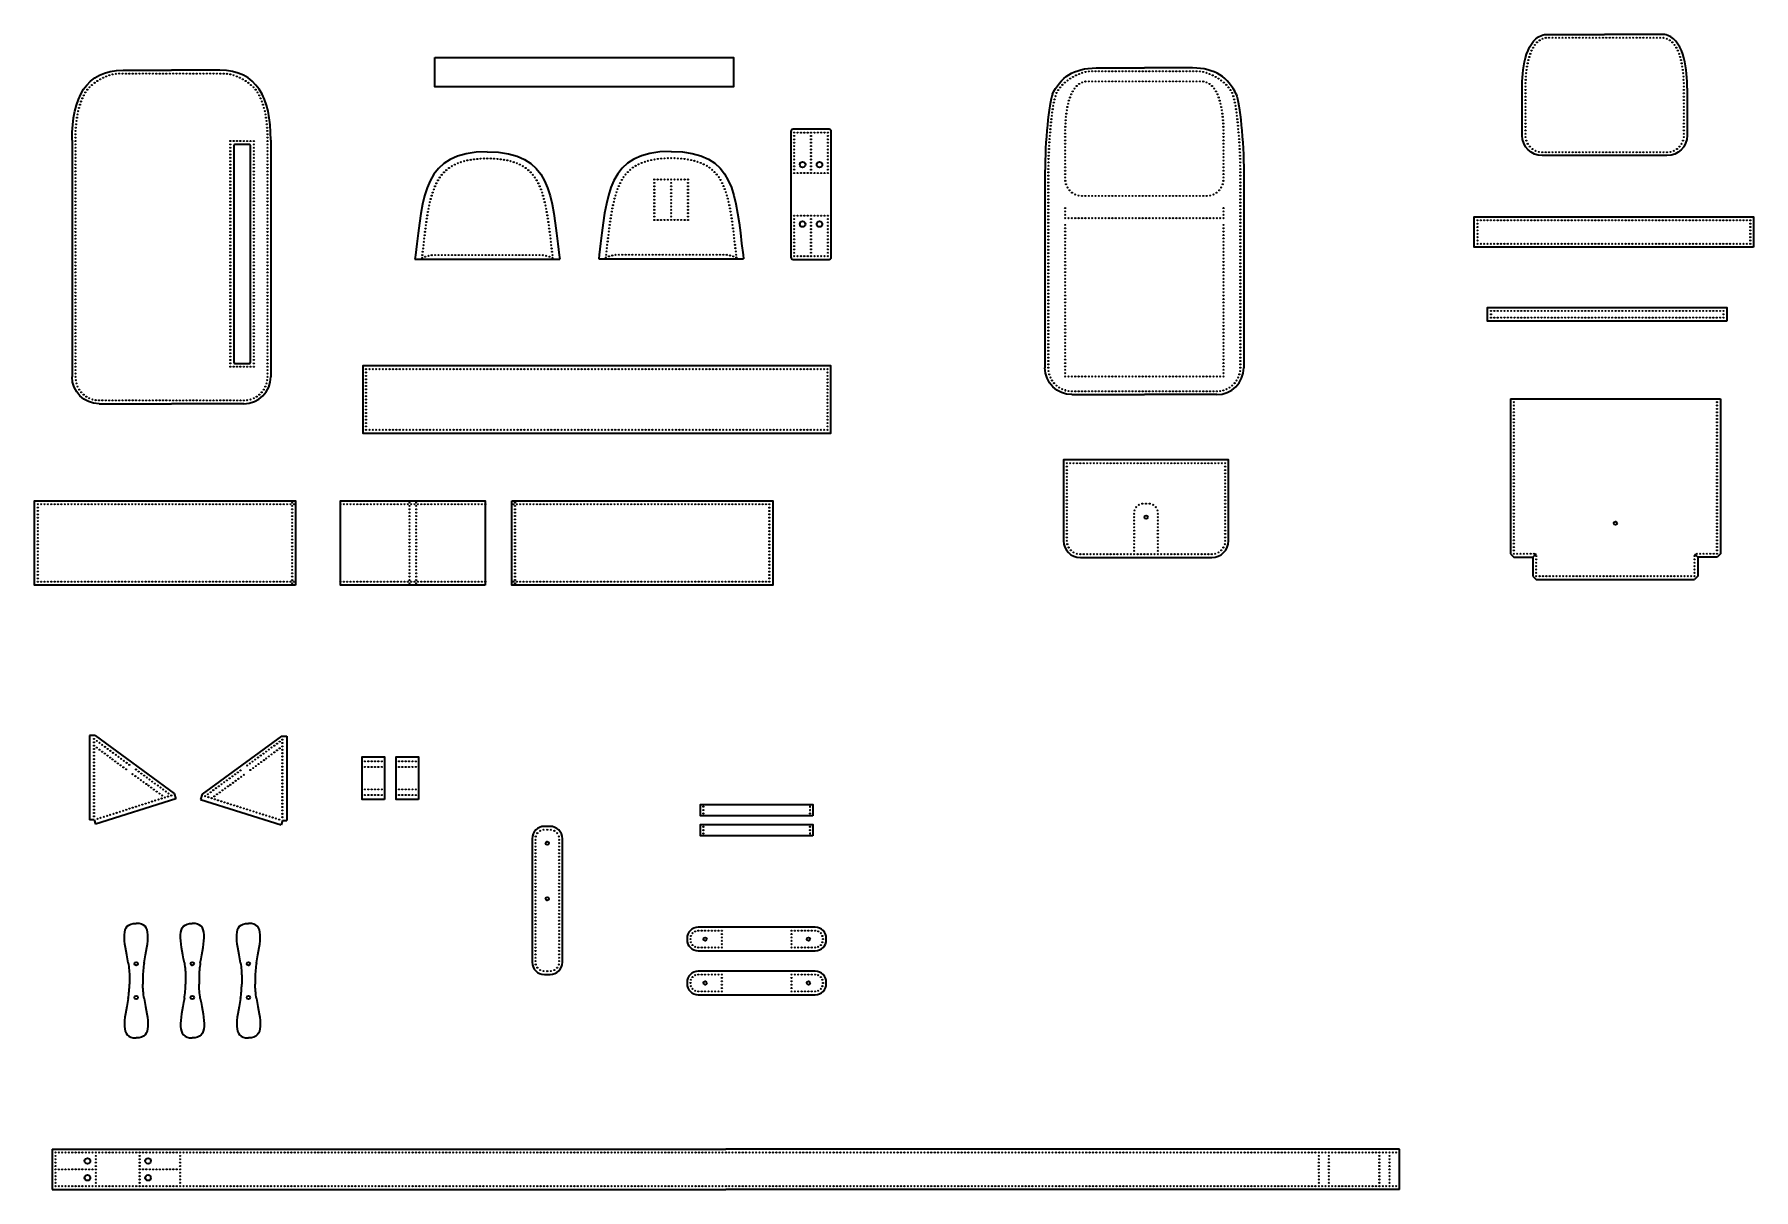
# Model space of a CAD drawing. Header units: millimetres. Extents: x -345 to 1186, y -172 to 857.
import ezdxf

# ---------------------------------------------------------------- set-up
doc = ezdxf.new("R2010")
doc.units = ezdxf.units.MM
doc.header["$MEASUREMENT"] = 0
doc.layers.add('Layer 1', color=7, linetype='Continuous', lineweight=0)

# ---------------------------------------------------------------- blocks, each defined once
blk = doc.blocks.new('Block_1')
at = {"layer": 'Layer 1', "color": 18, "lineweight": 35, "true_color": 0x010101}
for p, q in [((571.1, -136), (271.1, -136)), ((871.1, -136), (571.1, -136)), ((871.1, -172), (871.1, -136)), ((871.1, -172), (871.1, -139)), ((571.1, -172), (271.1, -172)), ((871.1, -172), (571.1, -172))]:
    blk.add_line(p, q, dxfattribs=at)
at = {"layer": 'Layer 1', "color": 18, "lineweight": 9, "true_color": 0x010101}
for centre in [(274.1, -139), (277.1, -139), (280.1, -139), (283.1, -139), (286.1, -139), (289.1, -139), (292.1, -139), (295.1, -139), (298.1, -139), (301.1, -139), (304.1, -139), (307.1, -139), (310.1, -139), (313.1, -139), (316.1, -139), (319.1, -139), (322.1, -139), (325.1, -139), (328.1, -139), (331.1, -139), (334.1, -139), (337.1, -139), (340.1, -139), (343.1, -139), (346.1, -139), (349.1, -139), (352.1, -139), (355.1, -139), (358.1, -139), (361.1, -139), (364.1, -139), (367.1, -139), (370.1, -139), (373.1, -139), (376.1, -139), (379.1, -139), (382.1, -139), (385.1, -139), (388.1, -139), (391.1, -139), (394.1, -139), (397.1, -139), (400.1, -139), (403.1, -139), (406.1, -139), (409.1, -139), (412.1, -139), (415.1, -139), (418.1, -139), (421.1, -139), (424.1, -139), (427.1, -139), (430.1, -139), (433.1, -139), (436.1, -139), (439.1, -139), (442.1, -139), (445.1, -139), (448.1, -139), (451.1, -139), (454.1, -139), (457.1, -139), (460.1, -139), (463.1, -139), (466.1, -139), (469.1, -139), (472.1, -139), (475.1, -139), (478.1, -139), (481.1, -139), (484.1, -139), (487.1, -139), (490.1, -139), (493.1, -139), (496.1, -139), (499.1, -139), (502.1, -139), (505.1, -139), (508.1, -139), (511.1, -139), (514.1, -139), (517.1, -139), (520.1, -139), (523.1, -139), (526.1, -139), (529.1, -139), (532.1, -139), (535.1, -139), (538.1, -139), (541.1, -139), (544.1, -139), (547.1, -139), (550.1, -139), (553.1, -139), (556.1, -139), (559.1, -139), (562.1, -139), (565.1, -139), (568.1, -139), (571.1, -139), (574.1, -139), (577.1, -139), (580.1, -139), (583.1, -139), (586.1, -139), (589.1, -139), (592.1, -139), (595.1, -139), (598.1, -139), (601.1, -139), (604.1, -139), (607.1, -139), (610.1, -139), (613.1, -139), (616.1, -139), (619.1, -139), (622.1, -139), (625.1, -139), (628.1, -139), (631.1, -139), (634.1, -139), (637.1, -139), (640.1, -139), (643.1, -139), (646.1, -139), (649.1, -139), (652.1, -139), (655.1, -139), (658.1, -139), (661.1, -139), (664.1, -139), (667.1, -139), (670.1, -139), (673.1, -139), (676.1, -139), (679.1, -139), (682.1, -139), (685.1, -139), (688.1, -139), (691.1, -139), (694.1, -139), (697.1, -139), (700.1, -139), (703.1, -139), (706.1, -139), (709.1, -139), (712.1, -139), (715.1, -139), (718.1, -139), (721.1, -139), (724.1, -139), (727.1, -139), (730.1, -139), (733.1, -139), (736.1, -139), (739.1, -139), (742.1, -139), (745.1, -139), (748.1, -139), (751.1, -139), (754.1, -139), (757.1, -139), (760.1, -139), (763.1, -139), (766.1, -139), (769.1, -139), (772.1, -139), (775.1, -139), (778.1, -139), (781.1, -139), (784.1, -139), (787.1, -139), (790.1, -139), (793.1, -139), (796.1, -139), (799.1, -139), (799.1, -142), (799.1, -145), (799.1, -148), (799.1, -151), (802.1, -139), (805.1, -139), (808.1, -139), (808.1, -142), (808.1, -145), (808.1, -148), (808.1, -151), (811.1, -139), (814.1, -139), (817.1, -139), (820.1, -139), (823.1, -139), (826.1, -139), (829.1, -139), (832.1, -139), (835.1, -139), (838.1, -139), (841.1, -139), (844.1, -139), (847.1, -139), (850.1, -139), (853.1, -139), (853.1, -142), (853.1, -145), (853.1, -148), (853.1, -151), (856.1, -139), (859.1, -139), (862.1, -139), (862.1, -142), (862.1, -145), (862.1, -148), (862.1, -151), (865.1, -139), (868.1, -139), (799.1, -154), (799.1, -157), (799.1, -160), (799.1, -163), (799.1, -166), (808.1, -154), (808.1, -157), (808.1, -160), (808.1, -163), (808.1, -166), (853.1, -154), (853.1, -157), (853.1, -160), (853.1, -163), (853.1, -166), (862.1, -154), (862.1, -157), (862.1, -160), (862.1, -163), (862.1, -166), (274.1, -169), (277.1, -169), (280.1, -169), (283.1, -169), (286.1, -169), (289.1, -169), (292.1, -169), (295.1, -169), (298.1, -169), (301.1, -169), (304.1, -169), (307.1, -169), (310.1, -169), (313.1, -169), (316.1, -169), (319.1, -169), (322.1, -169), (325.1, -169), (328.1, -169), (331.1, -169), (334.1, -169), (337.1, -169), (340.1, -169), (343.1, -169), (346.1, -169), (349.1, -169), (352.1, -169), (355.1, -169), (358.1, -169), (361.1, -169), (364.1, -169), (367.1, -169), (370.1, -169), (373.1, -169), (376.1, -169), (379.1, -169), (382.1, -169), (385.1, -169), (388.1, -169), (391.1, -169), (394.1, -169), (397.1, -169), (400.1, -169), (403.1, -169), (406.1, -169), (409.1, -169), (412.1, -169), (415.1, -169), (418.1, -169), (421.1, -169), (424.1, -169), (427.1, -169), (430.1, -169), (433.1, -169), (436.1, -169), (439.1, -169), (442.1, -169), (445.1, -169), (448.1, -169), (451.1, -169), (454.1, -169), (457.1, -169), (460.1, -169), (463.1, -169), (466.1, -169), (469.1, -169), (472.1, -169), (475.1, -169), (478.1, -169), (481.1, -169), (484.1, -169), (487.1, -169), (490.1, -169), (493.1, -169), (496.1, -169), (499.1, -169), (502.1, -169), (505.1, -169), (508.1, -169), (511.1, -169), (514.1, -169), (517.1, -169), (520.1, -169), (523.1, -169), (526.1, -169), (529.1, -169), (532.1, -169), (535.1, -169), (538.1, -169), (541.1, -169), (544.1, -169), (547.1, -169), (550.1, -169), (553.1, -169), (556.1, -169), (559.1, -169), (562.1, -169), (565.1, -169), (568.1, -169), (571.1, -169), (574.1, -169), (577.1, -169), (580.1, -169), (583.1, -169), (586.1, -169), (589.1, -169), (592.1, -169), (595.1, -169), (598.1, -169), (601.1, -169), (604.1, -169), (607.1, -169), (610.1, -169), (613.1, -169), (616.1, -169), (619.1, -169), (622.1, -169), (625.1, -169), (628.1, -169), (631.1, -169), (634.1, -169), (637.1, -169), (640.1, -169), (643.1, -169), (646.1, -169), (649.1, -169), (652.1, -169), (655.1, -169), (658.1, -169), (661.1, -169), (664.1, -169), (667.1, -169), (670.1, -169), (673.1, -169), (676.1, -169), (679.1, -169), (682.1, -169), (685.1, -169), (688.1, -169), (691.1, -169), (694.1, -169), (697.1, -169), (700.1, -169), (703.1, -169), (706.1, -169), (709.1, -169), (712.1, -169), (715.1, -169), (718.1, -169), (721.1, -169), (724.1, -169), (727.1, -169), (730.1, -169), (733.1, -169), (736.1, -169), (739.1, -169), (742.1, -169), (745.1, -169), (748.1, -169), (751.1, -169), (754.1, -169), (757.1, -169), (760.1, -169), (763.1, -169), (766.1, -169), (769.1, -169), (772.1, -169), (775.1, -169), (778.1, -169), (781.1, -169), (784.1, -169), (787.1, -169), (790.1, -169), (793.1, -169), (796.1, -169), (799.1, -169), (802.1, -169), (805.1, -169), (808.1, -169), (811.1, -169), (814.1, -169), (817.1, -169), (820.1, -169), (823.1, -169), (826.1, -169), (829.1, -169), (832.1, -169), (835.1, -169), (838.1, -169), (841.1, -169), (844.1, -169), (847.1, -169), (850.1, -169), (853.1, -169), (856.1, -169), (859.1, -169), (862.1, -169), (865.1, -169), (868.1, -169)]:
    blk.add_circle(centre, 0.5, dxfattribs=at)
blk = doc.blocks.new('Block_0')
at = {"layer": 'Layer 1', "color": 18, "lineweight": 35, "true_color": 0x010101}
for p, q in [((-328.9, -136), (-28.9, -136)), ((-328.9, -136), (-328.9, -172)), ((-28.9, -136), (271.1, -136)), ((-328.9, -172), (-28.8, -172)), ((-28.8, -172), (271.1, -172))]:
    blk.add_line(p, q, dxfattribs=at)
at = {"layer": 'Layer 1', "color": 18, "lineweight": 9, "true_color": 0x010101}
for centre in [(-325.9, -139), (-322.9, -139), (-319.9, -139), (-316.9, -139), (-313.9, -139), (-310.9, -139), (-307.9, -139), (-304.9, -139), (-301.9, -139), (-298.9, -139), (-295.9, -139), (-292.9, -139), (-289.9, -139), (-286.9, -139), (-283.9, -139), (-280.9, -139), (-277.9, -139), (-274.9, -139), (-271.9, -139), (-268.9, -139), (-265.9, -139), (-262.9, -139), (-259.9, -139), (-256.9, -139), (-253.9, -139), (-250.9, -139), (-247.9, -139), (-244.9, -139), (-241.9, -139), (-238.9, -139), (-235.9, -139), (-232.9, -139), (-229.9, -139), (-226.9, -139), (-223.9, -139), (-220.9, -139), (-217.9, -139), (-214.9, -139), (-211.9, -139), (-208.9, -139), (-205.9, -139), (-202.9, -139), (-199.9, -139), (-196.9, -139), (-193.9, -139), (-190.9, -139), (-187.9, -139), (-184.9, -139), (-181.9, -139), (-178.9, -139), (-175.9, -139), (-172.9, -139), (-169.9, -139), (-166.9, -139), (-163.9, -139), (-160.9, -139), (-157.9, -139), (-154.9, -139), (-151.9, -139), (-148.9, -139), (-145.9, -139), (-142.9, -139), (-139.9, -139), (-136.9, -139), (-133.9, -139), (-130.8, -139), (-127.8, -139), (-124.8, -139), (-121.8, -139), (-118.8, -139), (-115.8, -139), (-112.8, -139), (-109.8, -139), (-106.8, -139), (-103.8, -139), (-100.8, -139), (-97.8, -139), (-94.8, -139), (-91.8, -139), (-88.8, -139), (-85.8, -139), (-82.8, -139), (-79.8, -139), (-76.8, -139), (-73.8, -139), (-70.8, -139), (-67.8, -139), (-64.8, -139), (-61.8, -139), (-58.8, -139), (-55.8, -139), (-52.8, -139), (-49.8, -139), (-46.8, -139), (-43.8, -139), (-40.8, -139), (-37.8, -139), (-34.8, -139), (-31.8, -139), (-28.8, -139), (-25.8, -139), (-22.8, -139), (-19.8, -139), (-16.8, -139), (-13.8, -139), (-10.8, -139), (-7.8, -139), (-4.8, -139), (-1.8, -139), (1.2, -139), (4.2, -139), (7.2, -139), (10.2, -139), (13.2, -139), (16.2, -139), (19.2, -139), (22.2, -139), (25.2, -139), (28.2, -139), (31.2, -139), (34.2, -139), (37.2, -139), (40.2, -139), (43.2, -139), (46.2, -139), (49.2, -139), (52.2, -139), (55.2, -139), (58.2, -139), (61.2, -139), (64.2, -139), (67.2, -139), (70.2, -139), (73.2, -139), (76.2, -139), (79.2, -139), (82.2, -139), (85.2, -139), (88.2, -139), (91.2, -139), (94.2, -139), (97.2, -139), (100.2, -139), (103.2, -139), (106.2, -139), (109.2, -139), (112.2, -139), (115.2, -139), (118.2, -139), (121.2, -139), (124.2, -139), (127.2, -139), (130.2, -139), (133.2, -139), (136.2, -139), (139.2, -139), (142.2, -139), (145.2, -139), (148.2, -139), (151.2, -139), (154.2, -139), (157.2, -139), (160.2, -139), (163.2, -139), (166.2, -139), (169.2, -139), (172.2, -139), (175.2, -139), (178.2, -139), (181.2, -139), (184.2, -139), (187.2, -139), (190.2, -139), (193.2, -139), (196.2, -139), (199.2, -139), (202.2, -139), (205.2, -139), (208.2, -139), (211.2, -139), (214.2, -139), (217.2, -139), (220.2, -139), (223.2, -139), (226.2, -139), (229.2, -139), (232.2, -139), (235.2, -139), (238.2, -139), (241.2, -139), (244.2, -139), (247.2, -139), (250.2, -139), (253.2, -139), (256.2, -139), (259.2, -139), (262.2, -139), (265.2, -139), (268.2, -139), (271.2, -139), (-325.9, -169), (-322.9, -169), (-319.9, -169), (-316.9, -169), (-313.9, -169), (-310.9, -169), (-307.9, -169), (-304.9, -169), (-301.9, -169), (-298.9, -169), (-295.9, -169), (-292.9, -169), (-289.9, -169), (-286.9, -169), (-283.9, -169), (-280.9, -169), (-277.9, -169), (-274.9, -169), (-271.9, -169), (-268.9, -169), (-265.9, -169), (-262.9, -169), (-259.9, -169), (-256.9, -169), (-253.9, -169), (-250.9, -169), (-247.9, -169), (-244.9, -169), (-241.9, -169), (-238.9, -169), (-235.9, -169), (-232.9, -169), (-229.9, -169), (-226.9, -169), (-223.9, -169), (-220.9, -169), (-217.9, -169), (-214.9, -169), (-211.9, -169), (-208.9, -169), (-205.9, -169), (-202.9, -169), (-199.9, -169), (-196.9, -169), (-193.9, -169), (-190.9, -169), (-187.9, -169), (-184.9, -169), (-181.9, -169), (-178.9, -169), (-175.9, -169), (-172.9, -169), (-169.9, -169), (-166.9, -169), (-163.9, -169), (-160.9, -169), (-157.9, -169), (-154.9, -169), (-151.9, -169), (-148.9, -169), (-145.9, -169), (-142.9, -169), (-139.9, -169), (-136.9, -169), (-133.9, -169), (-130.8, -169), (-127.8, -169), (-124.8, -169), (-121.8, -169), (-118.8, -169), (-115.8, -169), (-112.8, -169), (-109.8, -169), (-106.8, -169), (-103.8, -169), (-100.8, -169), (-97.8, -169), (-94.8, -169), (-91.8, -169), (-88.8, -169), (-85.8, -169), (-82.8, -169), (-79.8, -169), (-76.8, -169), (-73.8, -169), (-70.8, -169), (-67.8, -169), (-64.8, -169), (-61.8, -169), (-58.8, -169), (-55.8, -169), (-52.8, -169), (-49.8, -169), (-46.8, -169), (-43.8, -169), (-40.8, -169), (-37.8, -169), (-34.8, -169), (-31.8, -169), (-28.8, -169), (-25.8, -169), (-22.8, -169), (-19.8, -169), (-16.8, -169), (-13.8, -169), (-10.8, -169), (-7.8, -169), (-4.8, -169), (-1.8, -169), (1.2, -169), (4.2, -169), (7.2, -169), (10.2, -169), (13.2, -169), (16.2, -169), (19.2, -169), (22.2, -169), (25.2, -169), (28.2, -169), (31.2, -169), (34.2, -169), (37.2, -169), (40.2, -169), (43.2, -169), (46.2, -169), (49.2, -169), (52.2, -169), (55.2, -169), (58.2, -169), (61.2, -169), (64.2, -169), (67.2, -169), (70.2, -169), (73.2, -169), (76.2, -169), (79.2, -169), (82.2, -169), (85.2, -169), (88.2, -169), (91.2, -169), (94.2, -169), (97.2, -169), (100.2, -169), (103.2, -169), (106.2, -169), (109.2, -169), (112.2, -169), (115.2, -169), (118.2, -169), (121.2, -169), (124.2, -169), (127.2, -169), (130.2, -169), (133.2, -169), (136.2, -169), (139.2, -169), (142.2, -169), (145.2, -169), (148.2, -169), (151.2, -169), (154.2, -169), (157.2, -169), (160.2, -169), (163.2, -169), (166.2, -169), (169.2, -169), (172.2, -169), (175.2, -169), (178.2, -169), (181.2, -169), (184.2, -169), (187.2, -169), (190.2, -169), (193.2, -169), (196.2, -169), (199.2, -169), (202.2, -169), (205.2, -169), (208.2, -169), (211.2, -169), (214.2, -169), (217.2, -169), (220.2, -169), (223.2, -169), (226.2, -169), (229.2, -169), (232.2, -169), (235.2, -169), (238.2, -169), (241.2, -169), (244.2, -169), (247.2, -169), (250.2, -169), (253.2, -169), (256.2, -169), (259.2, -169), (262.2, -169), (265.2, -169), (268.2, -169), (271.2, -169)]:
    blk.add_circle(centre, 0.5, dxfattribs=at)
at = {"layer": 'Layer 1', "color": 250, "lineweight": 9, "true_color": 0x231f20}
for centre in [(-325.9, -142), (-325.9, -145), (-325.9, -148), (-325.9, -151), (-289.9, -142), (-289.9, -145), (-289.9, -148), (-289.9, -151), (-250.9, -142), (-250.9, -145), (-250.9, -148), (-250.9, -151), (-214.9, -142), (-214.9, -145), (-214.9, -148), (-214.9, -151), (-325.9, -154), (-325.9, -154), (-325.9, -157), (-325.9, -160), (-325.9, -163), (-325.9, -166), (-322.9, -154), (-319.9, -154), (-316.9, -154), (-313.9, -154), (-310.9, -154), (-307.9, -154), (-304.9, -154), (-301.9, -154), (-298.9, -154), (-295.9, -154), (-292.9, -154), (-289.9, -154), (-289.9, -154), (-289.9, -157), (-289.9, -160), (-289.9, -163), (-289.9, -166), (-250.9, -154), (-250.9, -154), (-250.9, -157), (-250.9, -160), (-250.9, -163), (-250.9, -166), (-247.9, -154), (-244.9, -154), (-241.9, -154), (-238.9, -154), (-235.9, -154), (-232.9, -154), (-229.9, -154), (-226.9, -154), (-223.9, -154), (-220.9, -154), (-217.9, -154), (-214.9, -154), (-214.9, -154), (-214.9, -157), (-214.9, -160), (-214.9, -163), (-214.9, -166)]:
    blk.add_circle(centre, 0.5, dxfattribs=at)
at = {"layer": 'Layer 1', "color": 250, "lineweight": 35, "true_color": 0x231f20}
for centre in [(-297.4, -146.5), (-243.4, -146.5), (-297.4, -161.5), (-243.4, -161.5)]:
    blk.add_circle(centre, 2.5, dxfattribs=at)
at = {"layer": 'Layer 1'}
blk.add_blockref('Block_1', (0, 0), dxfattribs=at)

msp = doc.modelspace()

# ---------------------------------------------------------------- hatches: boundary and pattern name
at = {"layer": 'Layer 1', "true_color": 0xed1c24, "transparency": 33554687}
h = msp.add_hatch(color=240, dxfattribs=at)
h.dxf.hatch_style = 2
edge = h.paths.add_edge_path()
edge.add_arc((-224.1, 821.9), 0.5, 0, 360)
h = msp.add_hatch(color=240, dxfattribs=at)
h.dxf.hatch_style = 2
edge = h.paths.add_edge_path()
edge.add_arc((-221.1, 821.9), 0.5, 0, 360)
h = msp.add_hatch(color=240, dxfattribs=at)
h.dxf.hatch_style = 2
edge = h.paths.add_edge_path()
edge.add_arc((642.3, 815), 0.5, 0, 360)
h = msp.add_hatch(color=240, dxfattribs=at)
h.dxf.hatch_style = 2
edge = h.paths.add_edge_path()
edge.add_arc((645.3, 815), 0.5, 0, 360)
at = {"layer": 'Layer 1', "true_color": 0x00aeef, "transparency": 33554687}
h = msp.add_hatch(color=140, dxfattribs=at)
h.dxf.hatch_style = 2
edge = h.paths.add_edge_path()
edge.add_arc((983.2, 810.4), 0.5, 0, 360)
h = msp.add_hatch(color=140, dxfattribs=at)
h.dxf.hatch_style = 2
edge = h.paths.add_edge_path()
edge.add_arc((1124.2, 810.4), 0.5, 0, 360)
h = msp.add_hatch(color=140, dxfattribs=at)
h.dxf.hatch_style = 2
edge = h.paths.add_edge_path()
edge.add_arc((573.3, 771.5), 0.5, 0, 360)
h = msp.add_hatch(color=140, dxfattribs=at)
h.dxf.hatch_style = 2
edge = h.paths.add_edge_path()
edge.add_arc((714.3, 771.5), 0.5, 0, 360)
at = {"layer": 'Layer 1', "true_color": 0xed1c24, "transparency": 33554687}
h = msp.add_hatch(color=240, dxfattribs=at)
h.dxf.hatch_style = 2
edge = h.paths.add_edge_path()
edge.add_arc((1052.2, 751.9), 0.5, 0, 360)
h = msp.add_hatch(color=240, dxfattribs=at)
h.dxf.hatch_style = 2
edge = h.paths.add_edge_path()
edge.add_arc((1055.2, 751.9), 0.5, 0, 360)
h = msp.add_hatch(color=240, dxfattribs=at)
h.dxf.hatch_style = 2
edge = h.paths.add_edge_path()
edge.add_arc((642.3, 713), 0.5, 0, 360)
h = msp.add_hatch(color=240, dxfattribs=at)
h.dxf.hatch_style = 2
edge = h.paths.add_edge_path()
edge.add_arc((645.3, 713), 0.5, 0, 360)
h = msp.add_hatch(color=240, dxfattribs=at)
h.dxf.hatch_style = 2
edge = h.paths.add_edge_path()
edge.add_arc((558.3, 692), 0.5, 0, 360)
at = {"layer": 'Layer 1', "true_color": 0xec2227, "transparency": 33554687}
h = msp.add_hatch(color=240, dxfattribs=at)
h.dxf.hatch_style = 2
edge = h.paths.add_edge_path()
edge.add_arc((573.3, 693.2), 0.5, 0, 360)
h = msp.add_hatch(color=240, dxfattribs=at)
h.dxf.hatch_style = 2
edge = h.paths.add_edge_path()
edge.add_arc((714.3, 693.2), 0.5, 0, 360)
at = {"layer": 'Layer 1', "true_color": 0xed1c24, "transparency": 33554687}
h = msp.add_hatch(color=240, dxfattribs=at)
h.dxf.hatch_style = 2
edge = h.paths.add_edge_path()
edge.add_arc((729.3, 692), 0.5, 0, 360)
at = {"layer": 'Layer 1', "true_color": 0x00aeef, "transparency": 33554687}
h = msp.add_hatch(color=140, dxfattribs=at)
h.dxf.hatch_style = 2
edge = h.paths.add_edge_path()
edge.add_arc((940.4, 691.3), 0.5, 0, 360)
at = {"layer": 'Layer 1', "true_color": 0xed1c24, "transparency": 33554687}
h = msp.add_hatch(color=240, dxfattribs=at)
h.dxf.hatch_style = 2
edge = h.paths.add_edge_path()
edge.add_arc((1060.4, 691.3), 0.5, 0, 360)
h = msp.add_hatch(color=240, dxfattribs=at)
h.dxf.hatch_style = 2
edge = h.paths.add_edge_path()
edge.add_arc((1063.4, 691.3), 0.5, 0, 360)
at = {"layer": 'Layer 1', "true_color": 0x00aeef, "transparency": 33554687}
h = msp.add_hatch(color=140, dxfattribs=at)
h.dxf.hatch_style = 2
edge = h.paths.add_edge_path()
edge.add_arc((1183.4, 691.3), 0.5, 0, 360)
at = {"layer": 'Layer 1', "true_color": 0xed1c24, "transparency": 33554687}
h = msp.add_hatch(color=240, dxfattribs=at)
h.dxf.hatch_style = 2
edge = h.paths.add_edge_path()
edge.add_arc((-308.1, 683.9), 0.5, 0, 360)
h = msp.add_hatch(color=240, dxfattribs=at)
h.dxf.hatch_style = 2
edge = h.paths.add_edge_path()
edge.add_arc((-137.1, 683.9), 0.5, 0, 360)
h = msp.add_hatch(color=240, dxfattribs=at)
h.dxf.hatch_style = 2
edge = h.paths.add_edge_path()
edge.add_arc((573.3, 687.2), 0.5, 0, 360)
h = msp.add_hatch(color=240, dxfattribs=at)
h.dxf.hatch_style = 2
edge = h.paths.add_edge_path()
edge.add_arc((714.3, 687.2), 0.5, 0, 360)
h = msp.add_hatch(color=240, dxfattribs=at)
h.dxf.hatch_style = 2
edge = h.paths.add_edge_path()
edge.add_arc((57.2, 660.3), 0.5, 0, 360)
h = msp.add_hatch(color=240, dxfattribs=at)
h.dxf.hatch_style = 2
edge = h.paths.add_edge_path()
edge.add_arc((60.2, 660.3), 0.5, 0, 360)
h = msp.add_hatch(color=240, dxfattribs=at)
h.dxf.hatch_style = 2
edge = h.paths.add_edge_path()
edge.add_arc((116.8, 657.9), 0.5, 0, 360)
h = msp.add_hatch(color=240, dxfattribs=at)
h.dxf.hatch_style = 2
edge = h.paths.add_edge_path()
edge.add_arc((220.9, 660.6), 0.5, 0, 360)
h = msp.add_hatch(color=240, dxfattribs=at)
h.dxf.hatch_style = 2
edge = h.paths.add_edge_path()
edge.add_arc((223.9, 660.6), 0.5, 0, 360)
at = {"layer": 'Layer 1', "true_color": 0x00aeef, "transparency": 33554687}
h = msp.add_hatch(color=140, dxfattribs=at)
h.dxf.hatch_style = 2
edge = h.paths.add_edge_path()
edge.add_arc((940.4, 670.3), 0.5, 0, 360)
at = {"layer": 'Layer 1', "true_color": 0xed1c24, "transparency": 33554687}
h = msp.add_hatch(color=240, dxfattribs=at)
h.dxf.hatch_style = 2
edge = h.paths.add_edge_path()
edge.add_arc((1060.4, 670.3), 0.5, 0, 360)
h = msp.add_hatch(color=240, dxfattribs=at)
h.dxf.hatch_style = 2
edge = h.paths.add_edge_path()
edge.add_arc((1063.4, 670.3), 0.5, 0, 360)
at = {"layer": 'Layer 1', "true_color": 0x00aeef, "transparency": 33554687}
h = msp.add_hatch(color=140, dxfattribs=at)
h.dxf.hatch_style = 2
edge = h.paths.add_edge_path()
edge.add_arc((1183.4, 670.3), 0.5, 0, 360)
at = {"layer": 'Layer 1', "true_color": 0x2e3192, "transparency": 33554687}
h = msp.add_hatch(color=177, dxfattribs=at)
h.dxf.hatch_style = 2
edge = h.paths.add_edge_path()
edge.add_arc((-308.1, 629.9), 0.5, 0, 360)
h = msp.add_hatch(color=177, dxfattribs=at)
h.dxf.hatch_style = 2
edge = h.paths.add_edge_path()
edge.add_arc((-137.1, 629.9), 0.5, 0, 360)
at = {"layer": 'Layer 1', "true_color": 0x00aeef, "transparency": 33554687}
h = msp.add_hatch(color=140, dxfattribs=at)
h.dxf.hatch_style = 2
edge = h.paths.add_edge_path()
edge.add_arc((952.5, 610.6), 0.5, 0, 360)
at = {"layer": 'Layer 1', "true_color": 0xed1c24, "transparency": 33554687}
h = msp.add_hatch(color=240, dxfattribs=at)
h.dxf.hatch_style = 2
edge = h.paths.add_edge_path()
edge.add_arc((1054.5, 610.6), 0.5, 0, 360)
h = msp.add_hatch(color=240, dxfattribs=at)
h.dxf.hatch_style = 2
edge = h.paths.add_edge_path()
edge.add_arc((1057.5, 610.6), 0.5, 0, 360)
at = {"layer": 'Layer 1', "true_color": 0x00aeef, "transparency": 33554687}
h = msp.add_hatch(color=140, dxfattribs=at)
h.dxf.hatch_style = 2
edge = h.paths.add_edge_path()
edge.add_arc((1159.5, 610.6), 0.5, 0, 360)
at = {"layer": 'Layer 1', "true_color": 0xed1c24, "transparency": 33554687}
h = msp.add_hatch(color=240, dxfattribs=at)
h.dxf.hatch_style = 2
edge = h.paths.add_edge_path()
edge.add_arc((-308.1, 560.9), 0.5, 0, 360)
h = msp.add_hatch(color=240, dxfattribs=at)
h.dxf.hatch_style = 2
edge = h.paths.add_edge_path()
edge.add_arc((-137.1, 560.9), 0.5, 0, 360)
h = msp.add_hatch(color=240, dxfattribs=at)
h.dxf.hatch_style = 2
edge = h.paths.add_edge_path()
edge.add_arc((-49.3, 558.7), 0.5, 0, 360)
h = msp.add_hatch(color=240, dxfattribs=at)
h.dxf.hatch_style = 2
edge = h.paths.add_edge_path()
edge.add_arc((154.7, 558.7), 0.5, 0, 360)
h = msp.add_hatch(color=240, dxfattribs=at)
h.dxf.hatch_style = 2
edge = h.paths.add_edge_path()
edge.add_arc((157.7, 558.7), 0.5, 0, 360)
h = msp.add_hatch(color=240, dxfattribs=at)
h.dxf.hatch_style = 2
edge = h.paths.add_edge_path()
edge.add_arc((361.7, 558.7), 0.5, 0, 360)
at = {"layer": 'Layer 1', "true_color": 0xec2227, "transparency": 33554687}
h = msp.add_hatch(color=240, dxfattribs=at)
h.dxf.hatch_style = 2
edge = h.paths.add_edge_path()
edge.add_arc((573.3, 552.2), 0.5, 0, 360)
h = msp.add_hatch(color=240, dxfattribs=at)
h.dxf.hatch_style = 2
edge = h.paths.add_edge_path()
edge.add_arc((573.3, 552.2), 0.5, 0, 360)
h = msp.add_hatch(color=240, dxfattribs=at)
h.dxf.hatch_style = 2
edge = h.paths.add_edge_path()
edge.add_arc((714.3, 552.2), 0.5, 0, 360)
h = msp.add_hatch(color=240, dxfattribs=at)
h.dxf.hatch_style = 2
edge = h.paths.add_edge_path()
edge.add_arc((714.3, 552.2), 0.5, 0, 360)
at = {"layer": 'Layer 1', "true_color": 0xed1c24, "transparency": 33554687}
h = msp.add_hatch(color=240, dxfattribs=at)
h.dxf.hatch_style = 2
edge = h.paths.add_edge_path()
edge.add_arc((642.3, 539), 0.5, 0, 360)
h = msp.add_hatch(color=240, dxfattribs=at)
h.dxf.hatch_style = 2
edge = h.paths.add_edge_path()
edge.add_arc((645.3, 539), 0.5, 0, 360)
h = msp.add_hatch(color=240, dxfattribs=at)
h.dxf.hatch_style = 2
edge = h.paths.add_edge_path()
edge.add_arc((-224.1, 530.9), 0.5, 0, 360)
h = msp.add_hatch(color=240, dxfattribs=at)
h.dxf.hatch_style = 2
edge = h.paths.add_edge_path()
edge.add_arc((-221.1, 530.9), 0.5, 0, 360)
h = msp.add_hatch(color=240, dxfattribs=at)
h.dxf.hatch_style = 2
edge = h.paths.add_edge_path()
edge.add_arc((972.8, 529.3), 0.5, 0, 360)
h = msp.add_hatch(color=240, dxfattribs=at)
h.dxf.hatch_style = 2
edge = h.paths.add_edge_path()
edge.add_arc((1153.8, 529.3), 0.5, 0, 360)
at = {"layer": 'Layer 1', "true_color": 0x00a651, "transparency": 33554687}
h = msp.add_hatch(color=114, dxfattribs=at)
h.dxf.hatch_style = 2
edge = h.paths.add_edge_path()
edge.add_arc((-49.3, 504.7), 0.5, 0, 360)
at = {"layer": 'Layer 1', "true_color": 0xed1c24, "transparency": 33554687}
h = msp.add_hatch(color=240, dxfattribs=at)
h.dxf.hatch_style = 2
edge = h.paths.add_edge_path()
edge.add_arc((154.7, 504.7), 0.5, 0, 360)
h = msp.add_hatch(color=240, dxfattribs=at)
h.dxf.hatch_style = 2
edge = h.paths.add_edge_path()
edge.add_arc((157.7, 504.7), 0.5, 0, 360)
at = {"layer": 'Layer 1', "true_color": 0x00a651, "transparency": 33554687}
h = msp.add_hatch(color=114, dxfattribs=at)
h.dxf.hatch_style = 2
edge = h.paths.add_edge_path()
edge.add_arc((361.7, 504.7), 0.5, 0, 360)
at = {"layer": 'Layer 1', "true_color": 0xed1c24, "transparency": 33554687}
h = msp.add_hatch(color=240, dxfattribs=at)
h.dxf.hatch_style = 2
edge = h.paths.add_edge_path()
edge.add_arc((574.8, 474.9), 0.5, 0, 360)
at = {"layer": 'Layer 1', "true_color": 0xec2227, "transparency": 33554687}
h = msp.add_hatch(color=240, dxfattribs=at)
h.dxf.hatch_style = 2
edge = h.paths.add_edge_path()
edge.add_arc((574.8, 474.9), 0.5, 0, 360)
at = {"layer": 'Layer 1', "true_color": 0xed1c24, "transparency": 33554687}
h = msp.add_hatch(color=240, dxfattribs=at)
h.dxf.hatch_style = 2
edge = h.paths.add_edge_path()
edge.add_arc((715.8, 474.9), 0.5, 0, 360)
at = {"layer": 'Layer 1', "true_color": 0xec2227, "transparency": 33554687}
h = msp.add_hatch(color=240, dxfattribs=at)
h.dxf.hatch_style = 2
edge = h.paths.add_edge_path()
edge.add_arc((715.8, 474.9), 0.5, 0, 360)
at = {"layer": 'Layer 1', "true_color": 0xed1c24, "transparency": 33554687}
h = msp.add_hatch(color=240, dxfattribs=at)
h.dxf.hatch_style = 2
edge = h.paths.add_edge_path()
edge.add_arc((-341.6, 438.4), 0.5, 0, 360)
h = msp.add_hatch(color=240, dxfattribs=at)
h.dxf.hatch_style = 2
edge = h.paths.add_edge_path()
edge.add_arc((-113.6, 438.4), 0.5, 0, 360)
h = msp.add_hatch(color=240, dxfattribs=at)
h.dxf.hatch_style = 2
edge = h.paths.add_edge_path()
edge.add_arc((-9.1, 438.4), 0.5, 0, 360)
h = msp.add_hatch(color=240, dxfattribs=at)
h.dxf.hatch_style = 2
edge = h.paths.add_edge_path()
edge.add_arc((-6.1, 438.4), 0.5, 0, 360)
h = msp.add_hatch(color=240, dxfattribs=at)
h.dxf.hatch_style = 2
edge = h.paths.add_edge_path()
edge.add_arc((81.9, 438.4), 0.5, 0, 360)
h = msp.add_hatch(color=240, dxfattribs=at)
h.dxf.hatch_style = 2
edge = h.paths.add_edge_path()
edge.add_arc((309.9, 438.4), 0.5, 0, 360)
at = {"layer": 'Layer 1', "true_color": 0x00a651, "transparency": 33554687}
h = msp.add_hatch(color=114, dxfattribs=at)
h.dxf.hatch_style = 2
edge = h.paths.add_edge_path()
edge.add_arc((-341.6, 423.4), 0.5, 0, 360)
h = msp.add_hatch(color=114, dxfattribs=at)
h.dxf.hatch_style = 2
edge = h.paths.add_edge_path()
edge.add_arc((309.9, 423.4), 0.5, 0, 360)
at = {"layer": 'Layer 1', "true_color": 0xec2227, "transparency": 33554687}
h = msp.add_hatch(color=240, dxfattribs=at)
h.dxf.hatch_style = 2
edge = h.paths.add_edge_path()
edge.add_arc((972.8, 394.3), 0.5, 0, 360)
h = msp.add_hatch(color=240, dxfattribs=at)
h.dxf.hatch_style = 2
edge = h.paths.add_edge_path()
edge.add_arc((1153.8, 394.3), 0.5, 0, 360)
at = {"layer": 'Layer 1', "true_color": 0xed1c24, "transparency": 33554687}
h = msp.add_hatch(color=240, dxfattribs=at)
h.dxf.hatch_style = 2
edge = h.paths.add_edge_path()
edge.add_arc((-341.6, 369.4), 0.5, 0, 360)
h = msp.add_hatch(color=240, dxfattribs=at)
h.dxf.hatch_style = 2
edge = h.paths.add_edge_path()
edge.add_arc((-113.6, 369.4), 0.5, 0, 360)
h = msp.add_hatch(color=240, dxfattribs=at)
h.dxf.hatch_style = 2
edge = h.paths.add_edge_path()
edge.add_arc((-9.1, 369.4), 0.5, 0, 360)
h = msp.add_hatch(color=240, dxfattribs=at)
h.dxf.hatch_style = 2
edge = h.paths.add_edge_path()
edge.add_arc((-6.1, 369.4), 0.5, 0, 360)
h = msp.add_hatch(color=240, dxfattribs=at)
h.dxf.hatch_style = 2
edge = h.paths.add_edge_path()
edge.add_arc((81.9, 369.4), 0.5, 0, 360)
h = msp.add_hatch(color=240, dxfattribs=at)
h.dxf.hatch_style = 2
edge = h.paths.add_edge_path()
edge.add_arc((309.9, 369.4), 0.5, 0, 360)
at = {"layer": 'Layer 1', "true_color": 0xec2227, "transparency": 33554687}
h = msp.add_hatch(color=240, dxfattribs=at)
h.dxf.hatch_style = 2
edge = h.paths.add_edge_path()
edge.add_arc((992.8, 374.3), 0.5, 0, 360)
h = msp.add_hatch(color=240, dxfattribs=at)
h.dxf.hatch_style = 2
edge = h.paths.add_edge_path()
edge.add_arc((1133.8, 374.3), 0.5, 0, 360)
at = {"layer": 'Layer 1', "true_color": 0x2e3192, "transparency": 33554687}
h = msp.add_hatch(color=177, dxfattribs=at)
h.dxf.hatch_style = 2
edge = h.paths.add_edge_path()
edge.add_arc((-291.5, 229.4), 0.5, 0, 360)
h = msp.add_hatch(color=177, dxfattribs=at)
h.dxf.hatch_style = 2
edge = h.paths.add_edge_path()
edge.add_arc((-123.8, 228.7), 0.5, 0, 360)
h = msp.add_hatch(color=177, dxfattribs=at)
h.dxf.hatch_style = 2
edge = h.paths.add_edge_path()
edge.add_arc((-222.7, 179), 0.5, 0, 360)
h = msp.add_hatch(color=177, dxfattribs=at)
h.dxf.hatch_style = 2
edge = h.paths.add_edge_path()
edge.add_arc((-192.5, 178.4), 0.5, 0, 360)
at = {"layer": 'Layer 1', "true_color": 0xed1c24, "transparency": 33554687}
h = msp.add_hatch(color=240, dxfattribs=at)
h.dxf.hatch_style = 2
edge = h.paths.add_edge_path()
edge.add_arc((-291.5, 160.4), 0.5, 0, 360)
h = msp.add_hatch(color=240, dxfattribs=at)
h.dxf.hatch_style = 2
edge = h.paths.add_edge_path()
edge.add_arc((-288.5, 158.2), 0.5, 0, 360)
h = msp.add_hatch(color=240, dxfattribs=at)
h.dxf.hatch_style = 2
edge = h.paths.add_edge_path()
edge.add_arc((-126.7, 157.5), 0.5, 0, 360)
h = msp.add_hatch(color=240, dxfattribs=at)
h.dxf.hatch_style = 2
edge = h.paths.add_edge_path()
edge.add_arc((-123.8, 159.7), 0.5, 0, 360)

# ---------------------------------------------------------------- linework, layer by layer
at = {"layer": 'Layer 1', "color": 250, "lineweight": 35, "true_color": 0x231f20}
for p, q in [((600.8, 827), (643.8, 827)), ((686.8, 827), (643.8, 827)), ((-265.6, 824.9), (-222.6, 824.9)), ((-179.6, 824.9), (-222.6, 824.9)), ((-311.1, 762.8), (-311.1, 632.9)), ((-134.1, 762.8), (-134.1, 632.9)), ((555.3, 733.8), (555.3, 641)), ((732.3, 733.8), (732.3, 641)), ((-5.3, 660.3), (-5.8, 656.7)), ((122.7, 660.3), (123.2, 656.7)), ((158.4, 660.6), (157.9, 657)), ((286.4, 660.6), (286.9, 657)), ((-5.8, 656.7), (123.2, 656.7)), ((157.9, 657), (286.9, 657)), ((-311.1, 632.9), (-311.1, 551.9)), ((-134.1, 632.9), (-134.1, 551.9)), ((555.3, 641), (555.3, 560)), ((732.3, 641), (732.3, 560)), ((579.3, 536), (621.3, 536)), ((621.3, 536), (643.8, 536)), ((666.3, 536), (643.8, 536)), ((708.3, 536), (666.3, 536)), ((-287.1, 527.9), (-245.1, 527.9)), ((-245.1, 527.9), (-222.6, 527.9)), ((-200.1, 527.9), (-222.6, 527.9)), ((-158.1, 527.9), (-200.1, 527.9)), ((969.8, 532.3), (969.8, 394.3)), ((969.8, 532.3), (1156.8, 532.3)), ((1156.8, 532.3), (1156.8, 394.3)), ((969.8, 394.3), (972.8, 391.3)), ((972.8, 391.3), (989.8, 391.3)), ((992.8, 394.3), (989.8, 391.3)), ((989.8, 391.3), (989.8, 374.3)), ((1133.8, 394.3), (1136.8, 391.3)), ((1153.8, 391.3), (1136.8, 391.3)), ((1136.8, 391.3), (1136.8, 374.3)), ((1156.8, 394.3), (1153.8, 391.3)), ((989.8, 374.3), (992.8, 371.3)), ((992.8, 371.3), (1133.8, 371.3)), ((1136.8, 374.3), (1133.8, 371.3)), ((-295.5, 232.4), (-295.5, 157.3)), ((-290.5, 232.4), (-295.5, 232.4)), ((-290.5, 232.4), (-220.2, 180.9)), ((-124.7, 231.7), (-195.1, 180.2)), ((-124.7, 231.7), (-119.8, 231.7)), ((-119.8, 231.7), (-119.8, 156.6)), ((-218.7, 176.1), (-290.3, 153.5)), ((-220.2, 180.9), (-218.7, 176.1)), ((-195.1, 180.2), (-196.6, 175.5)), ((-196.6, 175.5), (-125, 152.8)), ((-291.5, 157.3), (-295.5, 157.3)), ((-291.5, 157.3), (-290.3, 153.5)), ((-123.8, 156.6), (-125, 152.8)), ((-123.8, 156.6), (-119.8, 156.6))]:
    msp.add_line(p, q, dxfattribs=at)
at = {"layer": 'Layer 1', "color": 18, "lineweight": 35, "true_color": 0x010101}
for p, q in [((-260, 17.1), (-260, 11.1)), ((-248, 17.1), (-248, 11.1)), ((-210, 17.1), (-210, 11.1)), ((-198, 17.1), (-198, 11.1)), ((-160, 17.1), (-160, 11.1)), ((-148, 17.1), (-148, 11.1))]:
    msp.add_line(p, q, dxfattribs=at)
at = {"layer": 'Layer 1', "color": 250, "lineweight": 35, "true_color": 0x231f20}
for points in [[(12, 836.3), (278, 836.3), (278, 810.3), (12, 810.3)], [(1186.4, 667.3), (937.4, 667.3), (937.4, 694.3), (1186.4, 694.3)], [(1162.5, 601.6), (949.5, 601.6), (949.5, 613.6), (1162.5, 613.6)], [(-112.1, 366.4), (-344.6, 366.4), (-344.6, 441.4), (-112.1, 441.4)], [(56.9, 366.4), (-72.1, 366.4), (-72.1, 441.4), (56.9, 441.4)], [(80.4, 441.4), (312.9, 441.4), (312.9, 366.4), (80.4, 366.4)]]:
    msp.add_lwpolyline(points, close=True, dxfattribs=at)
for points in [[(156.2, 561.7), (-52.3, 561.7), (-52.3, 501.7), (156.2, 501.7)], [(156.2, 501.7), (364.7, 501.7), (364.7, 561.7), (156.2, 561.7)]]:
    msp.add_lwpolyline(points, dxfattribs=at)
at = {"layer": 'Layer 1', "color": 250, "lineweight": 35, "true_color": 0x211e1f}
for points in [[(-32.8, 175.4), (-52.8, 175.4), (-52.8, 213.4), (-32.8, 213.4)], [(-2.5, 175.4), (-22.5, 175.4), (-22.5, 213.4), (-2.5, 213.4)]]:
    msp.add_lwpolyline(points, close=True, dxfattribs=at)
at = {"layer": 'Layer 1', "color": 18, "lineweight": 35, "true_color": 0x010101}
for points in [[(348.6, 161), (248.6, 161), (248.6, 171), (348.6, 171)], [(348.6, 143.1), (248.6, 143.1), (248.6, 153.1), (348.6, 153.1)]]:
    msp.add_lwpolyline(points, close=True, dxfattribs=at)
at = {"layer": 'Layer 1', "color": 250, "lineweight": 9, "true_color": 0x231f20}
for centre in [(988.6, 842.4), (990, 845), (991.6, 847.5), (993.5, 849.8), (995.8, 851.6), (998.4, 853), (1001.2, 853.8), (1004.2, 853.9), (1007.2, 853.9), (1010.2, 853.9), (1013.2, 853.9), (1016.2, 853.9), (1019.2, 853.9), (1022.2, 853.9), (1025.2, 853.9), (1028.2, 853.9), (1031.2, 853.9), (1034.2, 853.9), (1037.2, 853.9), (1040.2, 853.9), (1043.2, 853.9), (1046.2, 853.9), (1049.2, 853.9), (1052.2, 853.9), (1055.2, 853.9), (1058.2, 853.9), (1061.2, 853.9), (1064.2, 853.9), (1067.2, 853.9), (1070.2, 853.9), (1073.2, 853.9), (1076.2, 853.9), (1079.2, 853.9), (1082.2, 853.9), (1085.2, 853.9), (1088.2, 853.9), (1091.2, 853.9), (1094.2, 853.9), (1097.2, 853.9), (1100.2, 853.9), (1103.2, 853.9), (1106.2, 853.8), (1109.1, 853), (1111.7, 851.6), (1114, 849.8), (1115.9, 847.5), (1117.5, 845), (1118.9, 842.4), (984.6, 828.2), (985.2, 831.1), (985.8, 834), (986.6, 836.8), (987.5, 839.6), (1120, 839.6), (1120.9, 836.8), (1121.7, 834), (1122.3, 831.1), (1122.8, 828.2), (-293.4, 811.8), (-291, 813.7), (-288.6, 815.4), (-286, 816.9), (-283.4, 818.3), (-280.7, 819.5), (-277.9, 820.5), (-275, 821.3), (-272.1, 821.8), (-269.1, 821.9), (-266.1, 821.9), (-263.1, 821.9), (-260.1, 821.9), (-257.1, 821.9), (-254.1, 821.9), (-251.1, 821.9), (-248.1, 821.9), (-245.1, 821.9), (-242.1, 821.9), (-239.1, 821.9), (-236.1, 821.9), (-233.1, 821.9), (-230.1, 821.9), (-227.1, 821.9), (-224.1, 821.9), (-221.1, 821.9), (-218.1, 821.9), (-215.1, 821.9), (-212.1, 821.9), (-209.1, 821.9), (-206.1, 821.9), (-203.1, 821.9), (-200.1, 821.9), (-197.1, 821.9), (-194.1, 821.9), (-191.1, 821.9), (-188.1, 821.9), (-185.1, 821.9), (-182.1, 821.9), (-179.1, 821.9), (-176.1, 821.9), (-173.1, 821.8), (-170.1, 821.3), (-167.3, 820.5), (-164.4, 819.5), (-161.7, 818.3), (-159.1, 816.9), (-156.5, 815.4), (-154.1, 813.7), (-151.8, 811.8), (570.8, 811.9), (573, 813.9), (575.3, 815.8), (577.8, 817.5), (580.3, 819), (582.9, 820.4), (585.7, 821.6), (585.8, 812.7), (588.4, 814.1), (588.5, 822.6), (591.3, 814.9), (591.4, 823.4), (594.3, 823.9), (594.3, 815), (597.3, 824), (597.3, 815), (600.3, 824), (600.3, 815), (603.3, 824), (603.3, 815), (606.3, 824), (606.3, 815), (609.3, 824), (609.3, 815), (612.3, 824), (612.3, 815), (615.3, 824), (615.3, 815), (618.3, 824), (618.3, 815), (621.3, 824), (621.3, 815), (624.3, 824), (624.3, 815), (627.3, 824), (627.3, 815), (630.3, 824), (630.3, 815), (633.3, 824), (633.3, 815), (636.3, 824), (636.3, 815), (639.3, 824), (639.3, 815), (642.3, 824), (642.3, 815), (645.3, 824), (645.3, 815), (648.3, 824), (648.3, 815), (651.3, 824), (651.3, 815), (654.3, 824), (654.3, 815), (657.3, 824), (657.3, 815), (660.3, 824), (660.3, 815), (663.3, 824), (663.3, 815), (666.3, 824), (666.3, 815), (669.3, 824), (669.3, 815), (672.3, 824), (672.3, 815), (675.3, 824), (675.3, 815), (678.3, 824), (678.3, 815), (681.3, 824), (681.3, 815), (684.3, 824), (684.3, 815), (687.3, 824), (687.3, 815), (690.3, 824), (690.3, 815), (693.3, 823.9), (693.3, 815), (696.2, 823.4), (696.3, 814.9), (699.1, 822.6), (699.1, 814.1), (701.8, 812.7), (701.9, 821.6), (704.6, 820.4), (707.3, 819), (709.8, 817.5), (712.3, 815.8), (714.6, 813.9), (716.8, 811.9), (983.3, 813.4), (983.4, 816.4), (983.6, 819.3), (983.9, 822.3), (984.2, 825.2), (1123.3, 825.2), (1123.6, 822.3), (1123.9, 819.3), (1124, 816.4), (1124.2, 813.4), (-303.1, 797.1), (-302, 799.9), (-300.7, 802.6), (-299.3, 805.2), (-297.5, 807.6), (-295.5, 809.8), (-149.6, 809.8), (-147.6, 807.6), (-145.9, 805.2), (-144.4, 802.6), (-143.2, 799.9), (-142.1, 797.1), (563.2, 796.1), (563.8, 799), (564.6, 801.9), (565.6, 804.7), (567.1, 807.3), (568.8, 809.7), (576.6, 797.9), (577.6, 800.7), (578.7, 803.5), (580, 806.1), (581.6, 808.6), (583.5, 810.9), (704, 810.9), (706, 808.6), (707.6, 806.1), (708.9, 803.5), (710, 800.7), (710.9, 797.9), (718.8, 809.7), (720.5, 807.3), (722, 804.7), (723, 801.9), (723.8, 799), (724.4, 796.1), (983.2, 810.4), (983.2, 807.4), (983.2, 804.4), (983.2, 801.4), (983.2, 798.4), (1124.2, 810.4), (1124.2, 807.4), (1124.2, 804.4), (1124.2, 801.4), (1124.2, 798.4), (-306.7, 782.7), (-306.2, 785.6), (-305.6, 788.5), (-304.9, 791.4), (-304, 794.3), (-141.1, 794.3), (-140.3, 791.4), (-139.5, 788.5), (-138.9, 785.6), (-138.4, 782.7), (561, 781.4), (561.4, 784.4), (561.8, 787.3), (562.2, 790.3), (562.6, 793.2), (573.7, 780.4), (573.9, 783.4), (574.3, 786.3), (574.7, 789.3), (575.2, 792.2), (575.9, 795.1), (711.7, 795.1), (712.3, 792.2), (712.9, 789.3), (713.3, 786.3), (713.6, 783.4), (713.9, 780.4), (724.9, 793.2), (725.4, 790.3), (725.8, 787.3), (726.2, 784.4), (726.6, 781.4), (983.2, 795.4), (983.2, 792.4), (983.2, 789.4), (983.2, 786.4), (983.2, 783.4), (983.2, 780.4), (1124.2, 795.4), (1124.2, 792.4), (1124.2, 789.4), (1124.2, 786.4), (1124.2, 783.4), (1124.2, 780.4), (-308.1, 767.9), (-308, 770.9), (-307.8, 773.8), (-307.5, 776.8), (-307.2, 779.8), (-137.9, 779.8), (-137.6, 776.8), (-137.3, 773.8), (-137.2, 770.9), (-137.1, 767.9), (332, 769.4), (332, 769.4), (332, 766.4), (335, 769.4), (338, 769.4), (341, 769.4), (344, 769.4), (347, 769.4), (347, 769.4), (347, 766.4), (350, 769.4), (353, 769.4), (356, 769.4), (359, 769.4), (362, 769.4), (362, 769.4), (362, 766.4), (559.6, 766.6), (559.9, 769.6), (560.1, 772.5), (560.4, 775.5), (560.7, 778.5), (573.3, 771.5), (573.3, 768.5), (573.3, 765.5), (573.4, 774.5), (573.5, 777.5), (714.1, 777.5), (714.2, 774.5), (714.3, 771.5), (714.3, 768.5), (714.3, 765.5), (726.9, 778.5), (727.2, 775.5), (727.4, 772.5), (727.7, 769.6), (727.9, 766.6), (983.2, 777.4), (983.2, 774.4), (983.2, 771.4), (983.2, 768.4), (1124.2, 777.4), (1124.2, 774.4), (1124.2, 771.4), (1124.2, 768.4), (-308.1, 764.9), (-308.1, 761.9), (-308.1, 758.9), (-308.1, 755.9), (-308.1, 752.9), (-308.1, 749.9), (-170.2, 761.9), (-170.2, 758.9), (-170.2, 755.9), (-170.2, 752.9), (-170.2, 749.9), (-167.2, 761.9), (-164.2, 761.9), (-161.2, 761.9), (-158.2, 761.9), (-155.2, 761.9), (-152.2, 761.9), (-149.2, 761.9), (-149.2, 758.9), (-149.2, 755.9), (-149.2, 752.9), (-149.2, 749.9), (-137.1, 764.9), (-137.1, 761.9), (-137.1, 758.9), (-137.1, 755.9), (-137.1, 752.9), (-137.1, 749.9), (332, 763.4), (332, 760.4), (332, 757.4), (332, 754.4), (332, 751.4), (347, 763.4), (347, 760.4), (347, 757.4), (347, 754.4), (347, 751.4), (362, 763.4), (362, 760.4), (362, 757.4), (362, 754.4), (362, 751.4), (558.7, 751.8), (558.9, 754.8), (559, 757.7), (559.2, 760.7), (559.4, 763.7), (573.3, 762.5), (573.3, 759.5), (573.3, 756.5), (573.3, 753.5), (573.3, 750.5), (714.3, 762.5), (714.3, 759.5), (714.3, 756.5), (714.3, 753.5), (714.3, 750.5), (728.2, 763.7), (728.4, 760.7), (728.5, 757.7), (728.7, 754.8), (728.9, 751.8), (998.2, 751.9), (1001.2, 751.9), (1004.2, 751.9), (1007.2, 751.9), (1010.2, 751.9), (1013.2, 751.9), (1016.2, 751.9), (1019.2, 751.9), (1022.2, 751.9), (1025.2, 751.9), (1028.2, 751.9), (1031.2, 751.9), (1034.2, 751.9), (1037.2, 751.9), (1040.2, 751.9), (1043.2, 751.9), (1046.2, 751.9), (1049.2, 751.9), (1052.2, 751.9), (1055.2, 751.9), (1058.2, 751.9), (1061.2, 751.9), (1064.2, 751.9), (1067.2, 751.9), (1070.2, 751.9), (1073.2, 751.9), (1076.2, 751.9), (1079.2, 751.9), (1082.2, 751.9), (1085.2, 751.9), (1088.2, 751.9), (1091.2, 751.9), (1094.2, 751.9), (1097.2, 751.9), (1100.2, 751.9), (1103.2, 751.9), (1106.2, 751.9), (1109.2, 751.9), (-308.1, 746.9), (-308.1, 743.9), (-308.1, 740.9), (-308.1, 737.9), (-308.1, 734.9), (-170.2, 746.9), (-170.2, 743.9), (-170.2, 740.9), (-170.2, 737.9), (-170.2, 734.9), (-149.2, 746.9), (-149.2, 743.9), (-149.2, 740.9), (-149.2, 737.9), (-149.2, 734.9), (-137.1, 746.9), (-137.1, 743.9), (-137.1, 740.9), (-137.1, 737.9), (-137.1, 734.9), (22.2, 736), (24.6, 737.9), (27.1, 739.5), (29.7, 740.9), (32.4, 742.1), (35.2, 743.1), (38.1, 744), (40.9, 744.7), (43.9, 745.2), (46.8, 745.6), (49.8, 745.9), (52.7, 746.2), (55.7, 746.3), (58.7, 746.3), (58.7, 746.3), (61.7, 746.3), (64.7, 746.2), (67.7, 745.9), (70.6, 745.6), (73.6, 745.2), (76.5, 744.7), (79.4, 744), (82.2, 743.1), (85, 742.1), (87.7, 740.9), (90.4, 739.5), (92.9, 737.9), (95.2, 736), (185.9, 736.3), (188.3, 738.2), (190.8, 739.8), (193.4, 741.2), (196.1, 742.4), (198.9, 743.4), (201.7, 744.3), (204.6, 745), (207.6, 745.5), (210.5, 745.9), (213.5, 746.2), (216.4, 746.4), (219.4, 746.6), (222.4, 746.6), (222.4, 746.6), (225.4, 746.6), (228.4, 746.4), (231.4, 746.2), (234.3, 745.9), (237.3, 745.5), (240.2, 745), (243.1, 744.3), (245.9, 743.4), (248.7, 742.4), (251.4, 741.2), (254.1, 739.8), (256.5, 738.2), (258.9, 736.3), (332, 748.4), (332, 745.4), (332, 742.4), (332, 739.4), (332, 736.4), (347, 748.4), (347, 745.4), (347, 742.4), (347, 739.4), (347, 736.4), (362, 748.4), (362, 745.4), (362, 742.4), (362, 739.4), (362, 736.4), (558.3, 736.9), (558.4, 742.9), (558.4, 739.9), (558.5, 745.9), (558.6, 748.8), (573.3, 747.5), (573.3, 744.5), (573.3, 741.5), (573.3, 738.5), (573.3, 735.5), (714.3, 747.5), (714.3, 744.5), (714.3, 741.5), (714.3, 738.5), (714.3, 735.5), (729, 748.8), (729.1, 745.9), (729.2, 742.9), (729.2, 739.9), (729.3, 736.9), (-308.1, 731.9), (-308.1, 728.9), (-308.1, 725.9), (-308.1, 722.9), (-308.1, 719.9), (-170.2, 731.9), (-170.2, 728.9), (-170.2, 725.9), (-170.2, 722.9), (-170.2, 719.9), (-149.2, 731.9), (-149.2, 728.9), (-149.2, 725.9), (-149.2, 722.9), (-149.2, 719.9), (-137.1, 731.9), (-137.1, 728.9), (-137.1, 725.9), (-137.1, 722.9), (-137.1, 719.9), (12.1, 721.6), (13.3, 724.2), (14.8, 726.9), (16.3, 729.4), (18.1, 731.8), (20.1, 734), (97.3, 734), (99.3, 731.8), (101.1, 729.4), (102.7, 726.9), (104.1, 724.2), (105.3, 721.6), (174.7, 719.1), (175.8, 721.8), (177, 724.5), (178.5, 727.2), (180, 729.7), (181.8, 732.1), (183.8, 734.3), (207.4, 727.6), (207.4, 727.6), (207.4, 724.6), (207.4, 721.6), (210.4, 727.6), (213.4, 727.6), (216.4, 727.6), (219.4, 727.6), (222.4, 727.6), (222.4, 727.6), (222.4, 724.6), (222.4, 721.6), (225.4, 727.6), (228.4, 727.6), (231.4, 727.6), (234.4, 727.6), (237.4, 727.6), (237.4, 727.6), (237.4, 724.6), (237.4, 721.6), (261, 734.3), (263, 732.1), (264.8, 729.7), (266.4, 727.2), (267.8, 724.5), (269, 721.8), (270.1, 719.1), (332, 733.4), (332, 733.4), (335, 733.4), (338, 733.4), (341, 733.4), (344, 733.4), (347, 733.4), (347, 733.4), (350, 733.4), (353, 733.4), (356, 733.4), (359, 733.4), (362, 733.4), (362, 733.4), (558.3, 734), (558.3, 731), (558.3, 728), (558.3, 725), (558.3, 722), (573.3, 732.5), (573.3, 729.5), (714.3, 732.5), (714.3, 729.5), (729.3, 734), (729.3, 731), (729.3, 728), (729.3, 725), (729.3, 722), (-308.1, 716.9), (-308.1, 713.9), (-308.1, 710.9), (-308.1, 707.9), (-308.1, 704.9), (-170.2, 716.9), (-170.2, 713.9), (-170.2, 710.9), (-170.2, 707.9), (-170.2, 704.9), (-149.2, 716.9), (-149.2, 713.9), (-149.2, 710.9), (-149.2, 707.9), (-149.2, 704.9), (-137.1, 716.9), (-137.1, 713.9), (-137.1, 710.9), (-137.1, 707.9), (-137.1, 704.9), (6.9, 704.5), (7.6, 707.4), (8.3, 710.3), (9.1, 713.2), (10, 716), (11, 718.8), (106.5, 718.8), (107.5, 716), (108.3, 713.2), (109.1, 710.3), (109.8, 707.4), (110.5, 704.5), (170.6, 704.8), (171.3, 707.7), (172, 710.6), (172.8, 713.4), (173.7, 716.3), (207.4, 718.6), (207.4, 715.6), (207.4, 712.6), (207.4, 709.6), (207.4, 706.6), (222.4, 718.6), (222.4, 715.6), (222.4, 712.6), (222.4, 709.6), (222.4, 706.6), (237.4, 718.6), (237.4, 715.6), (237.4, 712.6), (237.4, 709.6), (237.4, 706.6), (271.1, 716.3), (272, 713.4), (272.8, 710.6), (273.5, 707.7), (274.2, 704.8), (558.3, 719), (558.3, 716), (558.3, 713), (558.3, 710), (558.3, 707), (558.3, 704), (588.3, 713), (591.3, 713), (594.3, 713), (597.3, 713), (600.3, 713), (603.3, 713), (606.3, 713), (609.3, 713), (612.3, 713), (615.3, 713), (618.3, 713), (621.3, 713), (624.3, 713), (627.3, 713), (630.3, 713), (633.3, 713), (636.3, 713), (639.3, 713), (642.3, 713), (645.3, 713), (648.3, 713), (651.3, 713), (654.3, 713), (657.3, 713), (660.3, 713), (663.3, 713), (666.3, 713), (669.3, 713), (672.3, 713), (675.3, 713), (678.3, 713), (681.3, 713), (684.3, 713), (687.3, 713), (690.3, 713), (693.3, 713), (696.3, 713), (699.3, 713), (729.3, 719), (729.3, 716), (729.3, 713), (729.3, 710), (729.3, 707), (729.3, 704), (-308.1, 701.9), (-308.1, 698.9), (-308.1, 695.9), (-308.1, 692.9), (-308.1, 689.9), (-170.2, 701.9), (-170.2, 698.9), (-170.2, 695.9), (-170.2, 692.9), (-170.2, 689.9), (-149.2, 701.9), (-149.2, 698.9), (-149.2, 695.9), (-149.2, 692.9), (-149.2, 689.9), (-137.1, 701.9), (-137.1, 698.9), (-137.1, 695.9), (-137.1, 692.9), (-137.1, 689.9), (4.4, 689.8), (4.8, 692.8), (5.3, 695.7), (5.8, 698.7), (6.3, 701.6), (111.1, 701.6), (111.6, 698.7), (112.1, 695.7), (112.6, 692.8), (113, 689.8), (168.1, 690.1), (168.5, 693.1), (169, 696), (169.5, 699), (170, 701.9), (207.4, 703.6), (207.4, 700.6), (207.4, 697.6), (207.4, 694.6), (207.4, 691.6), (207.4, 691.6), (210.4, 691.6), (213.4, 691.6), (216.4, 691.6), (219.4, 691.6), (222.4, 703.6), (222.4, 700.6), (222.4, 697.6), (222.4, 694.6), (222.4, 691.6), (222.4, 691.6), (225.4, 691.6), (228.4, 691.6), (231.4, 691.6), (234.4, 691.6), (237.4, 703.6), (237.4, 700.6), (237.4, 697.6), (237.4, 694.6), (237.4, 691.6), (237.4, 691.6), (274.8, 701.9), (275.3, 699), (275.8, 696), (276.3, 693.1), (276.7, 690.1), (332, 695.4), (332, 695.4), (332, 692.4), (332, 689.4), (335, 695.4), (338, 695.4), (341, 695.4), (344, 695.4), (347, 695.4), (347, 695.4), (347, 692.4), (347, 689.4), (350, 695.4), (353, 695.4), (356, 695.4), (359, 695.4), (362, 695.4), (362, 695.4), (362, 692.4), (362, 689.4), (558.3, 701), (558.3, 698), (558.3, 695), (558.3, 692), (558.3, 689), (729.3, 701), (729.3, 698), (729.3, 695), (729.3, 692), (729.3, 689), (940.4, 691.3), (940.4, 691.3), (943.4, 691.3), (946.4, 691.3), (949.4, 691.3), (952.4, 691.3), (955.4, 691.3), (958.4, 691.3), (961.4, 691.3), (964.4, 691.3), (967.4, 691.3), (970.4, 691.3), (973.4, 691.3), (976.4, 691.3), (979.4, 691.3), (982.4, 691.3), (1006.4, 691.3), (1009.4, 691.3), (1012.4, 691.3), (1015.4, 691.3), (1018.4, 691.3), (1021.4, 691.3), (1024.4, 691.3), (1027.4, 691.3), (1030.4, 691.3), (1033.4, 691.3), (1036.4, 691.3), (1039.4, 691.3), (1042.4, 691.3), (1045.4, 691.3), (1048.4, 691.3), (1051.4, 691.3), (1054.4, 691.3), (1057.4, 691.3), (1060.4, 691.3), (1063.4, 691.3), (1066.4, 691.3), (1069.4, 691.3), (1072.4, 691.3), (1075.4, 691.3), (1078.4, 691.3), (1081.4, 691.3), (1084.4, 691.3), (1087.4, 691.3), (1090.4, 691.3), (1093.4, 691.3), (1096.4, 691.3), (1099.4, 691.3), (1102.4, 691.3), (1105.4, 691.3), (1108.4, 691.3), (1111.4, 691.3), (1114.4, 691.3), (1117.4, 691.3), (1141.4, 691.3), (1144.4, 691.3), (1147.4, 691.3), (1150.4, 691.3), (1153.4, 691.3), (1156.4, 691.3), (1159.4, 691.3), (1162.4, 691.3), (1165.4, 691.3), (1168.4, 691.3), (1171.4, 691.3), (1174.4, 691.3), (1177.4, 691.3), (1180.4, 691.3), (1183.4, 691.3), (1183.4, 691.3), (-308.1, 686.9), (-308.1, 683.9), (-308.1, 680.9), (-308.1, 677.9), (-308.1, 674.9), (-170.2, 686.9), (-170.2, 683.9), (-170.2, 680.9), (-170.2, 677.9), (-170.2, 674.9), (-149.2, 686.9), (-149.2, 683.9), (-149.2, 680.9), (-149.2, 677.9), (-149.2, 674.9), (-137.1, 686.9), (-137.1, 683.9), (-137.1, 680.9), (-137.1, 677.9), (-137.1, 674.9), (2.5, 675.1), (2.9, 678), (3.2, 681), (3.6, 683.9), (4, 686.9), (113.4, 686.9), (113.8, 683.9), (114.2, 681), (114.6, 678), (114.9, 675.1), (166.2, 675.4), (166.6, 678.3), (166.9, 681.3), (167.3, 684.2), (167.7, 687.2), (277.1, 687.2), (277.5, 684.2), (277.9, 681.3), (278.2, 678.3), (278.6, 675.4), (332, 686.4), (332, 683.4), (332, 680.4), (332, 677.4), (332, 674.4), (347, 686.4), (347, 683.4), (347, 680.4), (347, 677.4), (347, 674.4), (362, 686.4), (362, 683.4), (362, 680.4), (362, 677.4), (362, 674.4), (558.3, 686), (558.3, 683), (558.3, 680), (558.3, 677), (558.3, 674), (729.3, 686), (729.3, 683), (729.3, 680), (729.3, 677), (729.3, 674), (940.4, 688.3), (940.4, 685.3), (940.4, 682.3), (940.4, 679.3), (940.4, 676.3), (940.4, 673.3), (1183.4, 688.3), (1183.4, 685.3), (1183.4, 682.3), (1183.4, 679.3), (1183.4, 676.3), (1183.4, 673.3), (-308.1, 671.9), (-308.1, 668.9), (-308.1, 665.9), (-308.1, 662.9), (-308.1, 659.9), (-170.2, 671.9), (-170.2, 668.9), (-170.2, 665.9), (-170.2, 662.9), (-170.2, 659.9), (-149.2, 671.9), (-149.2, 668.9), (-149.2, 665.9), (-149.2, 662.9), (-149.2, 659.9), (-137.1, 671.9), (-137.1, 668.9), (-137.1, 665.9), (-137.1, 662.9), (-137.1, 659.9), (0.6, 657.9), (0.6, 657.9), (0.8, 660.3), (1.1, 663.3), (1.5, 666.2), (1.8, 669.2), (2.2, 672.1), (3.4, 658.9), (6.3, 659.7), (9.2, 660.2), (12.2, 660.3), (15.2, 660.3), (18.2, 660.3), (21.2, 660.3), (24.2, 660.3), (27.2, 660.3), (30.2, 660.3), (33.2, 660.3), (36.2, 660.3), (39.2, 660.3), (42.2, 660.3), (45.2, 660.3), (48.2, 660.3), (51.2, 660.3), (54.2, 660.3), (57.2, 660.3), (60.2, 660.3), (63.2, 660.3), (66.2, 660.3), (69.2, 660.3), (72.2, 660.3), (75.2, 660.3), (78.2, 660.3), (81.2, 660.3), (84.2, 660.3), (87.2, 660.3), (90.2, 660.3), (93.2, 660.3), (96.2, 660.3), (99.2, 660.3), (102.2, 660.3), (105.2, 660.3), (108.2, 660.2), (111.2, 659.7), (114, 658.9), (115.3, 672.1), (115.6, 669.2), (116, 666.2), (116.3, 663.3), (116.7, 660.3), (116.8, 657.9), (116.8, 657.9), (164.3, 658.2), (164.3, 658.2), (164.5, 660.6), (164.8, 663.6), (165.2, 666.5), (165.5, 669.5), (165.9, 672.4), (167.1, 659.2), (170, 660), (172.9, 660.5), (175.9, 660.6), (178.9, 660.6), (181.9, 660.6), (184.9, 660.6), (187.9, 660.6), (190.9, 660.6), (193.9, 660.6), (196.9, 660.6), (199.9, 660.6), (202.9, 660.6), (205.9, 660.6), (208.9, 660.6), (211.9, 660.6), (214.9, 660.6), (217.9, 660.6), (220.9, 660.6), (223.9, 660.6), (226.9, 660.6), (229.9, 660.6), (232.9, 660.6), (235.9, 660.6), (238.9, 660.6), (241.9, 660.6), (244.9, 660.6), (247.9, 660.6), (250.9, 660.6), (253.9, 660.6), (256.9, 660.6), (259.9, 660.6), (262.9, 660.6), (265.9, 660.6), (268.9, 660.6), (271.9, 660.5), (274.8, 660), (277.7, 659.2), (278.9, 672.4), (279.3, 669.5), (279.6, 666.5), (280, 663.6), (280.4, 660.6), (280.5, 658.2), (280.5, 658.2), (332, 671.4), (332, 668.4), (332, 665.4), (332, 662.4), (332, 659.4), (332, 659.4), (335, 659.4), (338, 659.4), (341, 659.4), (344, 659.4), (347, 671.4), (347, 668.4), (347, 665.4), (347, 662.4), (347, 659.4), (347, 659.4), (350, 659.4), (353, 659.4), (356, 659.4), (359, 659.4), (362, 671.4), (362, 668.4), (362, 665.4), (362, 662.4), (362, 659.4), (362, 659.4), (558.3, 671), (558.3, 668), (558.3, 665), (558.3, 662), (558.3, 659), (729.3, 671), (729.3, 668), (729.3, 665), (729.3, 662), (729.3, 659), (940.4, 670.3), (940.4, 670.3), (943.4, 670.3), (946.4, 670.3), (949.4, 670.3), (952.4, 670.3), (955.4, 670.3), (958.4, 670.3), (961.4, 670.3), (964.4, 670.3), (967.4, 670.3), (970.4, 670.3), (973.4, 670.3), (976.4, 670.3), (979.4, 670.3), (982.4, 670.3), (1006.4, 670.3), (1009.4, 670.3), (1012.4, 670.3), (1015.4, 670.3), (1018.4, 670.3), (1021.4, 670.3), (1024.4, 670.3), (1027.4, 670.3), (1030.4, 670.3), (1033.4, 670.3), (1036.4, 670.3), (1039.4, 670.3), (1042.4, 670.3), (1045.4, 670.3), (1048.4, 670.3), (1051.4, 670.3), (1054.4, 670.3), (1057.4, 670.3), (1060.4, 670.3), (1063.4, 670.3), (1066.4, 670.3), (1069.4, 670.3), (1072.4, 670.3), (1075.4, 670.3), (1078.4, 670.3), (1081.4, 670.3), (1084.4, 670.3), (1087.4, 670.3), (1090.4, 670.3), (1093.4, 670.3), (1096.4, 670.3), (1099.4, 670.3), (1102.4, 670.3), (1105.4, 670.3), (1108.4, 670.3), (1111.4, 670.3), (1114.4, 670.3), (1117.4, 670.3), (1141.4, 670.3), (1144.4, 670.3), (1147.4, 670.3), (1150.4, 670.3), (1153.4, 670.3), (1156.4, 670.3), (1159.4, 670.3), (1162.4, 670.3), (1165.4, 670.3), (1168.4, 670.3), (1171.4, 670.3), (1174.4, 670.3), (1177.4, 670.3), (1180.4, 670.3), (1183.4, 670.3), (1183.4, 670.3), (-308.1, 656.9), (-308.1, 653.9), (-308.1, 650.9), (-308.1, 647.9), (-308.1, 644.9), (-170.2, 656.9), (-170.2, 653.9), (-170.2, 650.9), (-170.2, 647.9), (-170.2, 644.9), (-149.2, 656.9), (-149.2, 653.9), (-149.2, 650.9), (-149.2, 647.9), (-149.2, 644.9), (-137.1, 656.9), (-137.1, 653.9), (-137.1, 650.9), (-137.1, 647.9), (-137.1, 644.9), (558.3, 656), (558.3, 653), (558.3, 650), (558.3, 647), (558.3, 644), (729.3, 656), (729.3, 653), (729.3, 650), (729.3, 647), (729.3, 644), (-308.1, 641.9), (-308.1, 638.9), (-308.1, 635.9), (-308.1, 632.9), (-308.1, 629.9), (-170.2, 641.9), (-170.2, 638.9), (-170.2, 635.9), (-170.2, 632.9), (-170.2, 629.9), (-149.2, 641.9), (-149.2, 638.9), (-149.2, 635.9), (-149.2, 632.9), (-149.2, 629.9), (-137.1, 641.9), (-137.1, 638.9), (-137.1, 635.9), (-137.1, 632.9), (-137.1, 629.9), (558.3, 641), (558.3, 638), (558.3, 635), (558.3, 632), (558.3, 629), (729.3, 641), (729.3, 638), (729.3, 635), (729.3, 632), (729.3, 629), (-308.1, 626.9), (-308.1, 623.9), (-308.1, 620.9), (-308.1, 617.9), (-308.1, 614.9), (-170.2, 626.9), (-170.2, 623.9), (-170.2, 620.9), (-170.2, 617.9), (-170.2, 614.9), (-149.2, 626.9), (-149.2, 623.9), (-149.2, 620.9), (-149.2, 617.9), (-149.2, 614.9), (-137.1, 626.9), (-137.1, 623.9), (-137.1, 620.9), (-137.1, 617.9), (-137.1, 614.9), (558.3, 626), (558.3, 623), (558.3, 620), (558.3, 617), (558.3, 614), (729.3, 626), (729.3, 623), (729.3, 620), (729.3, 617), (729.3, 614), (-308.1, 611.9), (-308.1, 608.9), (-308.1, 605.9), (-308.1, 602.9), (-308.1, 599.9), (-308.1, 596.9), (-170.2, 611.9), (-170.2, 608.9), (-170.2, 605.9), (-170.2, 602.9), (-170.2, 599.9), (-170.2, 596.9), (-149.2, 611.9), (-149.2, 608.9), (-149.2, 605.9), (-149.2, 602.9), (-149.2, 599.9), (-149.2, 596.9), (-137.1, 611.9), (-137.1, 608.9), (-137.1, 605.9), (-137.1, 602.9), (-137.1, 599.9), (-137.1, 596.9), (558.3, 611), (558.3, 608), (558.3, 605), (558.3, 602), (558.3, 599), (729.3, 611), (729.3, 608), (729.3, 605), (729.3, 602), (729.3, 599), (952.5, 610.6), (952.5, 610.6), (952.5, 607.6), (952.5, 604.6), (952.5, 604.6), (955.5, 610.6), (955.5, 604.6), (958.5, 610.6), (958.5, 604.6), (961.5, 610.6), (961.5, 604.6), (964.5, 610.6), (964.5, 604.6), (967.5, 610.6), (967.5, 604.6), (970.5, 610.6), (970.5, 604.6), (973.5, 610.6), (973.5, 604.6), (976.5, 610.6), (976.5, 604.6), (979.5, 610.6), (979.5, 604.6), (982.5, 610.6), (982.5, 604.6), (985.5, 610.6), (985.5, 604.6), (988.5, 610.6), (988.5, 604.6), (991.5, 610.6), (991.5, 604.6), (994.5, 610.6), (994.5, 604.6), (997.5, 610.6), (997.5, 604.6), (1000.5, 610.6), (1000.5, 604.6), (1003.5, 610.6), (1003.5, 604.6), (1006.5, 610.6), (1006.5, 604.6), (1009.5, 610.6), (1009.5, 604.6), (1012.5, 610.6), (1012.5, 604.6), (1015.5, 610.6), (1015.5, 604.6), (1018.5, 610.6), (1018.5, 604.6), (1021.5, 610.6), (1021.5, 604.6), (1024.5, 610.6), (1024.5, 604.6), (1027.5, 610.6), (1027.5, 604.6), (1030.5, 610.6), (1030.5, 604.6), (1033.5, 610.6), (1033.5, 604.6), (1036.5, 610.6), (1036.5, 604.6), (1039.5, 610.6), (1039.5, 604.6), (1042.5, 610.6), (1042.5, 604.6), (1045.5, 610.6), (1045.5, 604.6), (1048.5, 610.6), (1048.5, 604.6), (1051.5, 610.6), (1051.5, 604.6), (1054.5, 610.6), (1054.5, 604.6), (1057.5, 610.6), (1057.5, 604.6), (1060.5, 610.6), (1060.5, 604.6), (1063.5, 610.6), (1063.5, 604.6), (1066.5, 610.6), (1066.5, 604.6), (1069.5, 610.6), (1069.5, 604.6), (1072.5, 610.6), (1072.5, 604.6), (1075.5, 610.6), (1075.5, 604.6), (1078.5, 610.6), (1078.5, 604.6), (1081.5, 610.6), (1081.5, 604.6), (1084.5, 610.6), (1084.5, 604.6), (1087.5, 610.6), (1087.5, 604.6), (1090.5, 610.6), (1090.5, 604.6), (1093.5, 610.6), (1093.5, 604.6), (1096.5, 610.6), (1096.5, 604.6), (1099.5, 610.6), (1099.5, 604.6), (1102.5, 610.6), (1102.5, 604.6), (1105.5, 610.6), (1105.5, 604.6), (1108.5, 610.6), (1108.5, 604.6), (1111.5, 610.6), (1111.5, 604.6), (1114.5, 610.6), (1114.5, 604.6), (1117.5, 610.6), (1117.5, 604.6), (1120.5, 610.6), (1120.5, 604.6), (1123.5, 610.6), (1123.5, 604.6), (1126.5, 610.6), (1126.5, 604.6), (1129.5, 610.6), (1129.5, 604.6), (1132.5, 610.6), (1132.5, 604.6), (1135.5, 610.6), (1135.5, 604.6), (1138.5, 610.6), (1138.5, 604.6), (1141.5, 610.6), (1141.5, 604.6), (1144.5, 610.6), (1144.5, 604.6), (1147.5, 610.6), (1147.5, 604.6), (1150.5, 610.6), (1150.5, 604.6), (1153.5, 610.6), (1153.5, 604.6), (1156.5, 610.6), (1156.5, 604.6), (1159.5, 610.6), (1159.5, 610.6), (1159.5, 607.6), (1159.5, 604.6), (1159.5, 604.6), (-308.1, 593.9), (-308.1, 590.9), (-308.1, 587.9), (-308.1, 584.9), (-308.1, 581.9), (-170.2, 593.9), (-170.2, 590.9), (-170.2, 587.9), (-170.2, 584.9), (-170.2, 581.9), (-149.2, 593.9), (-149.2, 590.9), (-149.2, 587.9), (-149.2, 584.9), (-149.2, 581.9), (-137.1, 593.9), (-137.1, 590.9), (-137.1, 587.9), (-137.1, 584.9), (-137.1, 581.9), (558.3, 596), (558.3, 593), (558.3, 590), (558.3, 587), (558.3, 584), (729.3, 596), (729.3, 593), (729.3, 590), (729.3, 587), (729.3, 584), (-308.1, 578.9), (-308.1, 575.9), (-308.1, 572.9), (-308.1, 569.9), (-308.1, 566.9), (-170.2, 578.9), (-170.2, 575.9), (-170.2, 572.9), (-170.2, 569.9), (-170.2, 566.9), (-149.2, 578.9), (-149.2, 575.9), (-149.2, 572.9), (-149.2, 569.9), (-149.2, 566.9), (-137.1, 578.9), (-137.1, 575.9), (-137.1, 572.9), (-137.1, 569.9), (-137.1, 566.9), (558.3, 581), (558.3, 578), (558.3, 575), (558.3, 572), (558.3, 569), (558.3, 566), (729.3, 581), (729.3, 578), (729.3, 575), (729.3, 572), (729.3, 569), (729.3, 566), (-308.1, 563.9), (-308.1, 560.9), (-308.1, 557.9), (-308.1, 554.9), (-308.1, 551.9), (-170.2, 563.9), (-170.2, 560.9), (-167.2, 560.9), (-164.2, 560.9), (-161.2, 560.9), (-158.2, 560.9), (-155.2, 560.9), (-152.2, 560.9), (-149.2, 563.9), (-149.2, 560.9), (-137.1, 563.9), (-137.1, 560.9), (-137.1, 557.9), (-137.1, 554.9), (-137.1, 551.9), (-49.3, 558.7), (-49.3, 558.7), (-49.3, 555.7), (-49.3, 552.7), (-46.3, 558.7), (-43.3, 558.7), (-40.3, 558.7), (-37.3, 558.7), (-34.3, 558.7), (-31.3, 558.7), (-28.3, 558.7), (-25.3, 558.7), (-22.3, 558.7), (-19.3, 558.7), (-16.3, 558.7), (-13.3, 558.7), (-10.3, 558.7), (-7.3, 558.7), (-4.3, 558.7), (-1.3, 558.7), (1.7, 558.7), (4.7, 558.7), (7.7, 558.7), (10.7, 558.7), (13.7, 558.7), (16.7, 558.7), (19.7, 558.7), (22.7, 558.7), (25.7, 558.7), (28.7, 558.7), (31.7, 558.7), (34.7, 558.7), (37.7, 558.7), (40.7, 558.7), (43.7, 558.7), (46.7, 558.7), (49.7, 558.7), (52.7, 558.7), (55.7, 558.7), (58.7, 558.7), (61.7, 558.7), (64.7, 558.7), (67.7, 558.7), (70.7, 558.7), (73.7, 558.7), (76.7, 558.7), (79.7, 558.7), (82.7, 558.7), (85.7, 558.7), (88.7, 558.7), (91.7, 558.7), (94.7, 558.7), (97.7, 558.7), (100.7, 558.7), (103.7, 558.7), (106.7, 558.7), (109.7, 558.7), (112.7, 558.7), (115.7, 558.7), (118.7, 558.7), (121.7, 558.7), (124.7, 558.7), (127.7, 558.7), (130.7, 558.7), (133.7, 558.7), (136.7, 558.7), (139.7, 558.7), (142.7, 558.7), (145.7, 558.7), (148.7, 558.7), (151.7, 558.7), (154.7, 558.7), (157.7, 558.7), (160.7, 558.7), (163.7, 558.7), (166.7, 558.7), (169.7, 558.7), (172.7, 558.7), (175.7, 558.7), (178.7, 558.7), (181.7, 558.7), (184.7, 558.7), (187.7, 558.7), (190.7, 558.7), (193.7, 558.7), (196.7, 558.7), (199.7, 558.7), (202.7, 558.7), (205.7, 558.7), (208.7, 558.7), (211.7, 558.7), (214.7, 558.7), (217.7, 558.7), (220.7, 558.7), (223.7, 558.7), (226.7, 558.7), (229.7, 558.7), (232.7, 558.7), (235.7, 558.7), (238.7, 558.7), (241.7, 558.7), (244.7, 558.7), (247.7, 558.7), (250.7, 558.7), (253.7, 558.7), (256.7, 558.7), (259.7, 558.7), (262.7, 558.7), (265.7, 558.7), (268.7, 558.7), (271.7, 558.7), (274.7, 558.7), (277.7, 558.7), (280.7, 558.7), (283.7, 558.7), (286.7, 558.7), (289.7, 558.7), (292.7, 558.7), (295.7, 558.7), (298.7, 558.7), (301.7, 558.7), (304.7, 558.7), (307.7, 558.7), (310.7, 558.7), (313.7, 558.7), (316.7, 558.7), (319.7, 558.7), (322.7, 558.7), (325.7, 558.7), (328.7, 558.7), (331.7, 558.7), (334.7, 558.7), (337.7, 558.7), (340.7, 558.7), (343.7, 558.7), (346.7, 558.7), (349.7, 558.7), (352.7, 558.7), (355.7, 558.7), (358.7, 558.7), (361.7, 558.7), (361.7, 558.7), (361.7, 555.7), (361.7, 552.7), (558.3, 563), (558.3, 560), (729.3, 563), (729.3, 560), (-49.3, 549.7), (-49.3, 546.7), (-49.3, 543.7), (-49.3, 540.7), (-49.3, 537.7), (361.7, 549.7), (361.7, 546.7), (361.7, 543.7), (361.7, 540.7), (361.7, 537.7), (579.3, 539), (582.3, 539), (585.3, 539), (588.3, 539), (591.3, 539), (594.3, 539), (597.3, 539), (600.3, 539), (603.3, 539), (606.3, 539), (609.3, 539), (612.3, 539), (615.3, 539), (618.3, 539), (621.3, 539), (624.3, 539), (627.3, 539), (630.3, 539), (633.3, 539), (636.3, 539), (639.3, 539), (642.3, 539), (645.3, 539), (648.3, 539), (651.3, 539), (654.3, 539), (657.3, 539), (660.3, 539), (663.3, 539), (666.3, 539), (669.3, 539), (672.3, 539), (675.3, 539), (678.3, 539), (681.3, 539), (684.3, 539), (687.3, 539), (690.3, 539), (693.3, 539), (696.3, 539), (699.3, 539), (702.3, 539), (705.3, 539), (708.3, 539), (-287.1, 530.9), (-284.1, 530.9), (-281.1, 530.9), (-278.1, 530.9), (-275.1, 530.9), (-272.1, 530.9), (-269.1, 530.9), (-266.1, 530.9), (-263.1, 530.9), (-260.1, 530.9), (-257.1, 530.9), (-254.1, 530.9), (-251.1, 530.9), (-248.1, 530.9), (-245.1, 530.9), (-242.1, 530.9), (-239.1, 530.9), (-236.1, 530.9), (-233.1, 530.9), (-230.1, 530.9), (-227.1, 530.9), (-224.1, 530.9), (-221.1, 530.9), (-218.1, 530.9), (-215.1, 530.9), (-212.1, 530.9), (-209.1, 530.9), (-206.1, 530.9), (-203.1, 530.9), (-200.1, 530.9), (-197.1, 530.9), (-194.1, 530.9), (-191.1, 530.9), (-188.1, 530.9), (-185.1, 530.9), (-182.1, 530.9), (-179.1, 530.9), (-176.1, 530.9), (-173.1, 530.9), (-170.1, 530.9), (-167.1, 530.9), (-164.1, 530.9), (-161.1, 530.9), (-158.1, 530.9), (-49.3, 534.7), (-49.3, 531.7), (-49.3, 528.7), (-49.3, 525.7), (-49.3, 522.7), (361.7, 534.7), (361.7, 531.7), (361.7, 528.7), (361.7, 525.7), (361.7, 522.7), (-49.3, 519.7), (-49.3, 516.7), (-49.3, 513.7), (-49.3, 510.7), (-49.3, 507.7), (361.7, 519.7), (361.7, 516.7), (361.7, 513.7), (361.7, 510.7), (361.7, 507.7), (-49.3, 504.7), (-49.3, 504.7), (-46.3, 504.7), (-43.3, 504.7), (-40.3, 504.7), (-37.3, 504.7), (-34.3, 504.7), (-31.3, 504.7), (-28.3, 504.7), (-25.3, 504.7), (-22.3, 504.7), (-19.3, 504.7), (-16.3, 504.7), (-13.3, 504.7), (-10.3, 504.7), (-7.3, 504.7), (-4.3, 504.7), (-1.3, 504.7), (1.7, 504.7), (4.7, 504.7), (7.7, 504.7), (10.7, 504.7), (13.7, 504.7), (16.7, 504.7), (19.7, 504.7), (22.7, 504.7), (25.7, 504.7), (28.7, 504.7), (31.7, 504.7), (34.7, 504.7), (37.7, 504.7), (40.7, 504.7), (43.7, 504.7), (46.7, 504.7), (49.7, 504.7), (52.7, 504.7), (55.7, 504.7), (58.7, 504.7), (61.7, 504.7), (64.7, 504.7), (67.7, 504.7), (70.7, 504.7), (73.7, 504.7), (76.7, 504.7), (79.7, 504.7), (82.7, 504.7), (85.7, 504.7), (88.7, 504.7), (91.7, 504.7), (94.7, 504.7), (97.7, 504.7), (100.7, 504.7), (103.7, 504.7), (106.7, 504.7), (109.7, 504.7), (112.7, 504.7), (115.7, 504.7), (118.7, 504.7), (121.7, 504.7), (124.7, 504.7), (127.7, 504.7), (130.7, 504.7), (133.7, 504.7), (136.7, 504.7), (139.7, 504.7), (142.7, 504.7), (145.7, 504.7), (148.7, 504.7), (151.7, 504.7), (154.7, 504.7), (157.7, 504.7), (160.7, 504.7), (163.7, 504.7), (166.7, 504.7), (169.7, 504.7), (172.7, 504.7), (175.7, 504.7), (178.7, 504.7), (181.7, 504.7), (184.7, 504.7), (187.7, 504.7), (190.7, 504.7), (193.7, 504.7), (196.7, 504.7), (199.7, 504.7), (202.7, 504.7), (205.7, 504.7), (208.7, 504.7), (211.7, 504.7), (214.7, 504.7), (217.7, 504.7), (220.7, 504.7), (223.7, 504.7), (226.7, 504.7), (229.7, 504.7), (232.7, 504.7), (235.7, 504.7), (238.7, 504.7), (241.7, 504.7), (244.7, 504.7), (247.7, 504.7), (250.7, 504.7), (253.7, 504.7), (256.7, 504.7), (259.7, 504.7), (262.7, 504.7), (265.7, 504.7), (268.7, 504.7), (271.7, 504.7), (274.7, 504.7), (277.7, 504.7), (280.7, 504.7), (283.7, 504.7), (286.7, 504.7), (289.7, 504.7), (292.7, 504.7), (295.7, 504.7), (298.7, 504.7), (301.7, 504.7), (304.7, 504.7), (307.7, 504.7), (310.7, 504.7), (313.7, 504.7), (316.7, 504.7), (319.7, 504.7), (322.7, 504.7), (325.7, 504.7), (328.7, 504.7), (331.7, 504.7), (334.7, 504.7), (337.7, 504.7), (340.7, 504.7), (343.7, 504.7), (346.7, 504.7), (349.7, 504.7), (352.7, 504.7), (355.7, 504.7), (358.7, 504.7), (361.7, 504.7), (361.7, 504.7), (-341.6, 438.4), (-341.6, 438.4), (-341.6, 435.4), (-341.6, 432.4), (-341.6, 429.4), (-338.6, 438.4), (-335.6, 438.4), (-332.6, 438.4), (-329.6, 438.4), (-326.6, 438.4), (-323.6, 438.4), (-320.6, 438.4), (-317.6, 438.4), (-314.6, 438.4), (-311.6, 438.4), (-308.6, 438.4), (-305.6, 438.4), (-302.6, 438.4), (-299.6, 438.4), (-296.6, 438.4), (-293.6, 438.4), (-290.6, 438.4), (-287.6, 438.4), (-284.6, 438.4), (-281.6, 438.4), (-278.6, 438.4), (-275.6, 438.4), (-272.6, 438.4), (-269.6, 438.4), (-266.6, 438.4), (-263.6, 438.4), (-260.6, 438.4), (-257.6, 438.4), (-254.6, 438.4), (-251.6, 438.4), (-248.6, 438.4), (-245.6, 438.4), (-242.6, 438.4), (-239.6, 438.4), (-236.6, 438.4), (-233.6, 438.4), (-230.6, 438.4), (-227.6, 438.4), (-224.6, 438.4), (-221.6, 438.4), (-218.6, 438.4), (-215.6, 438.4), (-212.6, 438.4), (-209.6, 438.4), (-176.6, 438.4), (-173.6, 438.4), (-170.6, 438.4), (-167.6, 438.4), (-164.6, 438.4), (-161.6, 438.4), (-158.6, 438.4), (-155.6, 438.4), (-152.6, 438.4), (-149.6, 438.4), (-146.6, 438.4), (-143.6, 438.4), (-140.6, 438.4), (-137.6, 438.4), (-134.6, 438.4), (-131.6, 438.4), (-128.6, 438.4), (-125.6, 438.4), (-122.6, 438.4), (-119.6, 438.4), (-116.6, 438.4), (-115.1, 439.9), (-115.1, 436.9), (-115.1, 433.9), (-115.1, 430.9), (-113.6, 438.4), (-72.1, 438.4), (-69.1, 438.4), (-66.1, 438.4), (-63.1, 438.4), (-60.1, 438.4), (-57.1, 438.4), (-54.1, 438.4), (-51.1, 438.4), (-48.1, 438.4), (-45.1, 438.4), (-42.1, 438.4), (-39.1, 438.4), (-36.1, 438.4), (-33.1, 438.4), (-30.1, 438.4), (-27.1, 438.4), (-24.1, 438.4), (-21.1, 438.4), (-18.1, 438.4), (-15.1, 438.4), (-12.1, 438.4), (-10.6, 439.9), (-10.6, 436.9), (-10.6, 433.9), (-10.6, 430.9), (-9.1, 438.4), (-6.1, 438.4), (-4.6, 439.9), (-4.6, 436.9), (-4.6, 433.9), (-4.6, 430.9), (-3.1, 438.4), (-0.1, 438.4), (2.9, 438.4), (5.9, 438.4), (8.9, 438.4), (11.9, 438.4), (14.9, 438.4), (17.9, 438.4), (20.9, 438.4), (23.9, 438.4), (26.9, 438.4), (29.9, 438.4), (32.9, 438.4), (35.9, 438.4), (38.9, 438.4), (41.9, 438.4), (44.9, 438.4), (47.9, 438.4), (50.9, 438.4), (53.9, 438.4), (56.9, 438.4), (81.9, 438.4), (83.4, 439.9), (83.4, 436.9), (83.4, 433.9), (83.4, 430.9), (84.9, 438.4), (87.9, 438.4), (90.9, 438.4), (93.9, 438.4), (96.9, 438.4), (99.9, 438.4), (102.9, 438.4), (105.9, 438.4), (108.9, 438.4), (111.9, 438.4), (114.9, 438.4), (117.9, 438.4), (120.9, 438.4), (123.9, 438.4), (126.9, 438.4), (129.9, 438.4), (132.9, 438.4), (135.9, 438.4), (138.9, 438.4), (141.9, 438.4), (144.9, 438.4), (177.9, 438.4), (180.9, 438.4), (183.9, 438.4), (186.9, 438.4), (189.9, 438.4), (192.9, 438.4), (195.9, 438.4), (198.9, 438.4), (201.9, 438.4), (204.9, 438.4), (207.9, 438.4), (210.9, 438.4), (213.9, 438.4), (216.9, 438.4), (219.9, 438.4), (222.9, 438.4), (225.9, 438.4), (228.9, 438.4), (231.9, 438.4), (234.9, 438.4), (237.9, 438.4), (240.9, 438.4), (243.9, 438.4), (246.9, 438.4), (249.9, 438.4), (252.9, 438.4), (255.9, 438.4), (258.9, 438.4), (261.9, 438.4), (264.9, 438.4), (267.9, 438.4), (270.9, 438.4), (273.9, 438.4), (276.9, 438.4), (279.9, 438.4), (282.9, 438.4), (285.9, 438.4), (288.9, 438.4), (291.9, 438.4), (294.9, 438.4), (297.9, 438.4), (300.9, 438.4), (303.9, 438.4), (306.9, 438.4), (309.9, 438.4), (309.9, 438.4), (309.9, 435.4), (309.9, 432.4), (309.9, 429.4), (-341.6, 426.4), (-341.6, 423.4), (-341.6, 420.4), (-341.6, 417.4), (-341.6, 414.4), (-115.1, 427.9), (-115.1, 424.9), (-115.1, 421.9), (-115.1, 418.9), (-115.1, 415.9), (-115.1, 412.9), (-10.6, 427.9), (-10.6, 424.9), (-10.6, 421.9), (-10.6, 418.9), (-10.6, 415.9), (-10.6, 412.9), (-4.6, 427.9), (-4.6, 424.9), (-4.6, 421.9), (-4.6, 418.9), (-4.6, 415.9), (-4.6, 412.9), (83.4, 427.9), (83.4, 424.9), (83.4, 421.9), (83.4, 418.9), (83.4, 415.9), (83.4, 412.9), (309.9, 426.4), (309.9, 423.4), (309.9, 420.4), (309.9, 417.4), (309.9, 414.4), (-341.6, 411.4), (-341.6, 408.4), (-341.6, 405.4), (-341.6, 402.4), (-341.6, 399.4), (-115.1, 409.9), (-115.1, 406.9), (-115.1, 403.9), (-115.1, 400.9), (-115.1, 397.9), (-10.6, 409.9), (-10.6, 406.9), (-10.6, 403.9), (-10.6, 400.9), (-10.6, 397.9), (-4.6, 409.9), (-4.6, 406.9), (-4.6, 403.9), (-4.6, 400.9), (-4.6, 397.9), (83.4, 409.9), (83.4, 406.9), (83.4, 403.9), (83.4, 400.9), (83.4, 397.9), (309.9, 411.4), (309.9, 408.4), (309.9, 405.4), (309.9, 402.4), (309.9, 399.4), (-341.6, 396.4), (-341.6, 393.4), (-341.6, 390.4), (-341.6, 387.4), (-341.6, 384.4), (-115.1, 394.9), (-115.1, 391.9), (-115.1, 388.9), (-115.1, 385.9), (-115.1, 382.9), (-10.6, 394.9), (-10.6, 391.9), (-10.6, 388.9), (-10.6, 385.9), (-10.6, 382.9), (-4.6, 394.9), (-4.6, 391.9), (-4.6, 388.9), (-4.6, 385.9), (-4.6, 382.9), (83.4, 394.9), (83.4, 391.9), (83.4, 388.9), (83.4, 385.9), (83.4, 382.9), (309.9, 396.4), (309.9, 393.4), (309.9, 390.4), (309.9, 387.4), (309.9, 384.4), (-341.6, 381.4), (-341.6, 378.4), (-341.6, 375.4), (-341.6, 372.4), (-341.6, 369.4), (-341.6, 369.4), (-338.6, 369.4), (-335.6, 369.4), (-332.6, 369.4), (-329.6, 369.4), (-326.6, 369.4), (-323.6, 369.4), (-320.6, 369.4), (-317.6, 369.4), (-314.6, 369.4), (-311.6, 369.4), (-308.6, 369.4), (-305.6, 369.4), (-302.6, 369.4), (-299.6, 369.4), (-296.6, 369.4), (-293.6, 369.4), (-290.6, 369.4), (-287.6, 369.4), (-284.6, 369.4), (-281.6, 369.4), (-278.6, 369.4), (-275.6, 369.4), (-272.6, 369.4), (-269.6, 369.4), (-266.6, 369.4), (-263.6, 369.4), (-260.6, 369.4), (-257.6, 369.4), (-254.6, 369.4), (-251.6, 369.4), (-248.6, 369.4), (-245.6, 369.4), (-242.6, 369.4), (-239.6, 369.4), (-236.6, 369.4), (-233.6, 369.4), (-230.6, 369.4), (-227.6, 369.4), (-224.6, 369.4), (-221.6, 369.4), (-218.6, 369.4), (-215.6, 369.4), (-212.6, 369.4), (-209.6, 369.4), (-176.6, 369.4), (-173.6, 369.4), (-170.6, 369.4), (-167.6, 369.4), (-164.6, 369.4), (-161.6, 369.4), (-158.6, 369.4), (-155.6, 369.4), (-152.6, 369.4), (-149.6, 369.4), (-146.6, 369.4), (-143.6, 369.4), (-140.6, 369.4), (-137.6, 369.4), (-134.6, 369.4), (-131.6, 369.4), (-128.6, 369.4), (-125.6, 369.4), (-122.6, 369.4), (-119.6, 369.4), (-116.6, 369.4), (-115.1, 379.9), (-115.1, 376.9), (-115.1, 373.9), (-115.1, 370.9), (-115.1, 367.9), (-113.6, 369.4), (-72.1, 369.4), (-69.1, 369.4), (-66.1, 369.4), (-63.1, 369.4), (-60.1, 369.4), (-57.1, 369.4), (-54.1, 369.4), (-51.1, 369.4), (-48.1, 369.4), (-45.1, 369.4), (-42.1, 369.4), (-39.1, 369.4), (-36.1, 369.4), (-33.1, 369.4), (-30.1, 369.4), (-27.1, 369.4), (-24.1, 369.4), (-21.1, 369.4), (-18.1, 369.4), (-15.1, 369.4), (-12.1, 369.4), (-10.6, 379.9), (-10.6, 376.9), (-10.6, 373.9), (-10.6, 370.9), (-10.6, 367.9), (-9.1, 369.4), (-6.1, 369.4), (-4.6, 379.9), (-4.6, 376.9), (-4.6, 373.9), (-4.6, 370.9), (-4.6, 367.9), (-3.1, 369.4), (-0.1, 369.4), (2.9, 369.4), (5.9, 369.4), (8.9, 369.4), (11.9, 369.4), (14.9, 369.4), (17.9, 369.4), (20.9, 369.4), (23.9, 369.4), (26.9, 369.4), (29.9, 369.4), (32.9, 369.4), (35.9, 369.4), (38.9, 369.4), (41.9, 369.4), (44.9, 369.4), (47.9, 369.4), (50.9, 369.4), (53.9, 369.4), (56.9, 369.4), (81.9, 369.4), (83.4, 379.9), (83.4, 376.9), (83.4, 373.9), (83.4, 370.9), (83.4, 367.9), (84.9, 369.4), (87.9, 369.4), (90.9, 369.4), (93.9, 369.4), (96.9, 369.4), (99.9, 369.4), (102.9, 369.4), (105.9, 369.4), (108.9, 369.4), (111.9, 369.4), (114.9, 369.4), (117.9, 369.4), (120.9, 369.4), (123.9, 369.4), (126.9, 369.4), (129.9, 369.4), (132.9, 369.4), (135.9, 369.4), (138.9, 369.4), (141.9, 369.4), (144.9, 369.4), (177.9, 369.4), (180.9, 369.4), (183.9, 369.4), (186.9, 369.4), (189.9, 369.4), (192.9, 369.4), (195.9, 369.4), (198.9, 369.4), (201.9, 369.4), (204.9, 369.4), (207.9, 369.4), (210.9, 369.4), (213.9, 369.4), (216.9, 369.4), (219.9, 369.4), (222.9, 369.4), (225.9, 369.4), (228.9, 369.4), (231.9, 369.4), (234.9, 369.4), (237.9, 369.4), (240.9, 369.4), (243.9, 369.4), (246.9, 369.4), (249.9, 369.4), (252.9, 369.4), (255.9, 369.4), (258.9, 369.4), (261.9, 369.4), (264.9, 369.4), (267.9, 369.4), (270.9, 369.4), (273.9, 369.4), (276.9, 369.4), (279.9, 369.4), (282.9, 369.4), (285.9, 369.4), (288.9, 369.4), (291.9, 369.4), (294.9, 369.4), (297.9, 369.4), (300.9, 369.4), (303.9, 369.4), (306.9, 369.4), (309.9, 381.4), (309.9, 378.4), (309.9, 375.4), (309.9, 372.4), (309.9, 369.4), (309.9, 369.4), (-291.5, 229.4), (-291.5, 229.4), (-291.5, 226.4), (-291.5, 223.4), (-291.5, 223.4), (-291.5, 220.4), (-291.5, 217.4), (-291.5, 214.4), (-289.1, 227.6), (-289.1, 221.6), (-286.7, 225.9), (-286.7, 219.8), (-284.3, 224.1), (-284.3, 218), (-281.9, 216.3), (-281.8, 222.3), (-279.5, 214.5), (-279.4, 220.5), (-277, 218.8), (-274.6, 217), (-140.7, 216.3), (-138.3, 218.1), (-135.9, 219.9), (-133.4, 221.7), (-133.4, 215.6), (-131, 223.4), (-131, 217.4), (-128.6, 225.2), (-128.6, 219.2), (-126.2, 227), (-126.2, 221), (-123.8, 228.7), (-123.8, 228.7), (-123.8, 225.7), (-123.8, 222.7), (-123.8, 222.7), (-123.8, 219.7), (-123.8, 216.7), (-291.5, 211.4), (-291.5, 208.4), (-291.5, 205.4), (-291.5, 202.4), (-291.5, 199.4), (-277.1, 212.7), (-138.2, 212), (-135.8, 213.8), (-123.8, 213.7), (-123.8, 210.7), (-123.8, 207.7), (-123.8, 204.7), (-123.8, 201.7), (-123.8, 198.7), (-291.5, 196.4), (-291.5, 193.4), (-291.5, 190.4), (-291.5, 187.4), (-291.5, 184.4), (-243, 187.8), (-240.6, 186), (-239.7, 191.4), (-238.2, 184.2), (-237.3, 189.6), (-234.8, 187.9), (-232.4, 186.1), (-230, 184.3), (-185.3, 183.7), (-182.9, 185.5), (-180.4, 187.2), (-178, 189), (-177.1, 183.6), (-175.6, 190.8), (-174.7, 185.3), (-172.2, 187.1), (-123.8, 195.7), (-123.8, 192.7), (-123.8, 189.7), (-123.8, 186.7), (-123.8, 183.7), (-291.5, 181.4), (-291.5, 178.4), (-291.5, 175.4), (-291.5, 172.4), (-291.5, 169.4), (-257.1, 168.2), (-254.2, 169.1), (-251.3, 170), (-248.5, 170.9), (-245.6, 171.8), (-242.8, 172.7), (-239.9, 173.6), (-237, 174.5), (-235.8, 182.5), (-234.2, 175.4), (-233.3, 180.7), (-231.3, 176.3), (-230.9, 179), (-228.5, 177.2), (-228.5, 177.2), (-227.6, 182.6), (-225.6, 178.1), (-225.2, 180.8), (-222.7, 179), (-222.7, 179), (-192.5, 178.4), (-192.5, 178.4), (-190.1, 180.1), (-189.7, 177.5), (-187.7, 181.9), (-186.8, 176.6), (-186.8, 176.6), (-184.4, 178.3), (-184, 175.6), (-182, 180.1), (-181.1, 174.7), (-179.5, 181.8), (-178.2, 173.8), (-175.4, 172.9), (-172.5, 172), (-169.7, 171.1), (-166.8, 170.2), (-163.9, 169.3), (-161.1, 168.4), (-123.8, 180.7), (-123.8, 177.7), (-123.8, 174.7), (-123.8, 171.7), (-123.8, 168.7), (-291.5, 166.4), (-291.5, 163.4), (-291.5, 160.4), (-288.5, 158.2), (-285.7, 159.1), (-282.8, 160), (-279.9, 160.9), (-277.1, 161.8), (-274.2, 162.7), (-271.4, 163.6), (-268.5, 164.5), (-265.6, 165.4), (-262.8, 166.3), (-259.9, 167.3), (-158.2, 167.5), (-155.3, 166.6), (-152.5, 165.7), (-149.6, 164.8), (-146.8, 163.9), (-143.9, 163), (-141, 162.1), (-138.2, 161.2), (-135.3, 160.3), (-132.5, 159.4), (-129.6, 158.5), (-126.7, 157.5), (-123.8, 165.7), (-123.8, 162.7), (-123.8, 159.7)]:
    msp.add_circle(centre, 0.5, dxfattribs=at)
at = {"layer": 'Layer 1'}
for centre in [(-224.1, 821.9), (-221.1, 821.9), (642.3, 815), (645.3, 815), (983.2, 810.4), (1124.2, 810.4), (573.3, 771.5), (714.3, 771.5), (1052.2, 751.9), (1055.2, 751.9), (642.3, 713), (645.3, 713), (558.3, 692), (573.3, 693.2), (714.3, 693.2), (729.3, 692), (940.4, 691.3), (1060.4, 691.3), (1063.4, 691.3), (1183.4, 691.3), (-308.1, 683.9), (-137.1, 683.9), (573.3, 687.2), (714.3, 687.2), (57.2, 660.3), (60.2, 660.3), (116.8, 657.9), (220.9, 660.6), (223.9, 660.6), (940.4, 670.3), (1060.4, 670.3), (1063.4, 670.3), (1183.4, 670.3), (-308.1, 629.9), (-137.1, 629.9), (952.5, 610.6), (1054.5, 610.6), (1057.5, 610.6), (1159.5, 610.6), (-308.1, 560.9), (-137.1, 560.9), (-49.3, 558.7), (154.7, 558.7), (157.7, 558.7), (361.7, 558.7), (573.3, 552.2), (573.3, 552.2), (714.3, 552.2), (714.3, 552.2), (642.3, 539), (645.3, 539), (-224.1, 530.9), (-221.1, 530.9), (972.8, 529.3), (1153.8, 529.3), (-49.3, 504.7), (154.7, 504.7), (157.7, 504.7), (361.7, 504.7), (574.8, 474.9), (574.8, 474.9), (715.8, 474.9), (715.8, 474.9), (-341.6, 438.4), (-113.6, 438.4), (-9.1, 438.4), (-6.1, 438.4), (81.9, 438.4), (309.9, 438.4), (-341.6, 423.4), (309.9, 423.4), (972.8, 394.3), (1153.8, 394.3), (-341.6, 369.4), (-113.6, 369.4), (-9.1, 369.4), (-6.1, 369.4), (81.9, 369.4), (309.9, 369.4), (992.8, 374.3), (1133.8, 374.3), (-291.5, 229.4), (-123.8, 228.7), (-222.7, 179), (-192.5, 178.4), (-291.5, 160.4), (-288.5, 158.2), (-126.7, 157.5), (-123.8, 159.7)]:
    msp.add_circle(centre, 0.5, dxfattribs=at)
at = {"layer": 'Layer 1', "color": 240, "lineweight": 9, "true_color": 0xed1c24}
for centre in [(983.3, 765.4), (1124.2, 765.4), (984, 762.3), (985.2, 759.4), (987.1, 756.9), (989.4, 754.8), (992.1, 753.2), (995.1, 752.2), (1112.4, 752.2), (1115.4, 753.2), (1118.1, 754.8), (1120.4, 756.9), (1122.2, 759.4), (1123.5, 762.3), (573.4, 726.5), (574, 723.4), (575.3, 720.5), (712.3, 720.5), (713.6, 723.4), (714.2, 726.5), (577.1, 718), (579.4, 715.9), (582.2, 714.3), (585.2, 713.3), (702.4, 713.3), (705.4, 714.3), (708.1, 715.9), (710.5, 718), (985.4, 691.3), (988.4, 691.3), (991.4, 691.3), (994.4, 691.3), (997.4, 691.3), (1000.4, 691.3), (1003.4, 691.3), (1120.4, 691.3), (1123.4, 691.3), (1126.4, 691.3), (1129.4, 691.3), (1132.4, 691.3), (1135.4, 691.3), (1138.4, 691.3), (985.4, 670.3), (988.4, 670.3), (991.4, 670.3), (994.4, 670.3), (997.4, 670.3), (1000.4, 670.3), (1003.4, 670.3), (1120.4, 670.3), (1123.4, 670.3), (1126.4, 670.3), (1129.4, 670.3), (1132.4, 670.3), (1135.4, 670.3), (1138.4, 670.3), (-206.6, 438.4), (-203.6, 438.4), (-200.6, 438.4), (-197.6, 438.4), (-194.6, 438.4), (-191.6, 438.4), (-188.6, 438.4), (-185.6, 438.4), (-182.6, 438.4), (-179.6, 438.4), (147.9, 438.4), (150.9, 438.4), (153.9, 438.4), (156.9, 438.4), (159.9, 438.4), (162.9, 438.4), (165.9, 438.4), (168.9, 438.4), (171.9, 438.4), (174.9, 438.4), (-206.6, 369.4), (-203.6, 369.4), (-200.6, 369.4), (-197.6, 369.4), (-194.6, 369.4), (-191.6, 369.4), (-188.6, 369.4), (-185.6, 369.4), (-182.6, 369.4), (-179.6, 369.4), (147.9, 369.4), (150.9, 369.4), (153.9, 369.4), (156.9, 369.4), (159.9, 369.4), (162.9, 369.4), (165.9, 369.4), (168.9, 369.4), (171.9, 369.4), (174.9, 369.4)]:
    msp.add_circle(centre, 0.5, dxfattribs=at)
at = {"layer": 'Layer 1', "color": 250, "lineweight": 35, "true_color": 0x231f20}
for centre in [(339.5, 740.9), (354.5, 740.9), (339.5, 687.9), (354.5, 687.9)]:
    msp.add_circle(centre, 2.5, dxfattribs=at)
at = {"layer": 'Layer 1', "color": 18, "lineweight": 9, "true_color": 0x010101}
for centre in [(573.3, 702.2), (573.3, 699.2), (573.3, 696.2), (573.3, 693.2), (573.3, 693.2), (576.3, 693.2), (579.3, 693.2), (582.3, 693.2), (585.3, 693.2), (588.3, 693.2), (591.3, 693.2), (594.3, 693.2), (597.3, 693.2), (600.3, 693.2), (603.3, 693.2), (606.3, 693.2), (609.3, 693.2), (612.3, 693.2), (615.3, 693.2), (618.3, 693.2), (621.3, 693.2), (624.3, 693.2), (627.3, 693.2), (630.3, 693.2), (633.3, 693.2), (636.3, 693.2), (639.3, 693.2), (642.3, 693.2), (645.3, 693.2), (648.3, 693.2), (651.3, 693.2), (654.3, 693.2), (657.3, 693.2), (660.3, 693.2), (663.3, 693.2), (666.3, 693.2), (669.3, 693.2), (672.3, 693.2), (675.3, 693.2), (678.3, 693.2), (681.3, 693.2), (684.3, 693.2), (687.3, 693.2), (690.3, 693.2), (693.3, 693.2), (696.3, 693.2), (699.3, 693.2), (702.3, 693.2), (705.3, 693.2), (708.3, 693.2), (711.3, 693.2), (714.3, 702.2), (714.3, 699.2), (714.3, 696.2), (714.3, 693.2), (714.3, 693.2), (573.3, 687.2), (573.3, 684.2), (573.3, 681.2), (573.3, 678.2), (573.3, 675.2), (714.3, 687.2), (714.3, 684.2), (714.3, 681.2), (714.3, 678.2), (714.3, 675.2), (573.3, 672.2), (573.3, 669.2), (573.3, 666.2), (573.3, 663.2), (573.3, 660.2), (714.3, 672.2), (714.3, 669.2), (714.3, 666.2), (714.3, 663.2), (714.3, 660.2), (573.3, 657.2), (573.3, 654.2), (573.3, 651.2), (573.3, 648.2), (573.3, 645.2), (714.3, 657.2), (714.3, 654.2), (714.3, 651.2), (714.3, 648.2), (714.3, 645.2), (573.3, 642.2), (573.3, 639.2), (573.3, 636.2), (573.3, 633.2), (573.3, 630.2), (573.3, 627.2), (714.3, 642.2), (714.3, 639.2), (714.3, 636.2), (714.3, 633.2), (714.3, 630.2), (714.3, 627.2), (573.3, 624.2), (573.3, 621.2), (573.3, 618.2), (573.3, 615.2), (573.3, 612.2), (714.3, 624.2), (714.3, 621.2), (714.3, 618.2), (714.3, 615.2), (714.3, 612.2), (573.3, 609.2), (573.3, 606.2), (573.3, 603.2), (573.3, 600.2), (573.3, 597.2), (714.3, 609.2), (714.3, 606.2), (714.3, 603.2), (714.3, 600.2), (714.3, 597.2), (573.3, 594.2), (573.3, 591.2), (573.3, 588.2), (573.3, 585.2), (573.3, 582.2), (714.3, 594.2), (714.3, 591.2), (714.3, 588.2), (714.3, 585.2), (714.3, 582.2), (573.3, 579.2), (573.3, 576.2), (573.3, 573.2), (573.3, 570.2), (573.3, 567.2), (714.3, 579.2), (714.3, 576.2), (714.3, 573.2), (714.3, 570.2), (714.3, 567.2), (573.3, 564.2), (573.3, 561.2), (573.3, 558.2), (573.3, 555.2), (573.3, 552.2), (573.3, 552.2), (576.3, 552.2), (579.3, 552.2), (582.3, 552.2), (585.3, 552.2), (588.3, 552.2), (591.3, 552.2), (594.3, 552.2), (597.3, 552.2), (600.3, 552.2), (603.3, 552.2), (606.3, 552.2), (609.3, 552.2), (612.3, 552.2), (615.3, 552.2), (618.3, 552.2), (621.3, 552.2), (624.3, 552.2), (627.3, 552.2), (630.3, 552.2), (633.3, 552.2), (636.3, 552.2), (639.3, 552.2), (642.3, 552.2), (645.3, 552.2), (648.3, 552.2), (651.3, 552.2), (654.3, 552.2), (657.3, 552.2), (660.3, 552.2), (663.3, 552.2), (666.3, 552.2), (669.3, 552.2), (672.3, 552.2), (675.3, 552.2), (678.3, 552.2), (681.3, 552.2), (684.3, 552.2), (687.3, 552.2), (690.3, 552.2), (693.3, 552.2), (696.3, 552.2), (699.3, 552.2), (702.3, 552.2), (705.3, 552.2), (708.3, 552.2), (711.3, 552.2), (714.3, 564.2), (714.3, 561.2), (714.3, 558.2), (714.3, 555.2), (714.3, 552.2), (714.3, 552.2), (972.8, 529.3), (972.8, 526.3), (972.8, 523.3), (972.8, 520.3), (1153.8, 529.3), (1153.8, 526.3), (1153.8, 523.3), (1153.8, 520.3), (972.8, 517.3), (972.8, 514.3), (972.8, 511.3), (972.8, 508.3), (972.8, 505.3), (1153.8, 517.3), (1153.8, 514.3), (1153.8, 511.3), (1153.8, 508.3), (1153.8, 505.3), (972.8, 502.3), (972.8, 499.3), (972.8, 496.3), (972.8, 493.3), (972.8, 490.3), (1153.8, 502.3), (1153.8, 499.3), (1153.8, 496.3), (1153.8, 493.3), (1153.8, 490.3), (574.8, 474.9), (574.8, 474.9), (577.8, 474.9), (580.8, 474.9), (583.8, 474.9), (586.8, 474.9), (589.8, 474.9), (592.8, 474.9), (595.8, 474.9), (598.8, 474.9), (601.8, 474.9), (604.8, 474.9), (607.8, 474.9), (610.8, 474.9), (613.8, 474.9), (616.8, 474.9), (619.8, 474.9), (622.8, 474.9), (625.8, 474.9), (628.8, 474.9), (631.8, 474.9), (634.8, 474.9), (637.8, 474.9), (640.8, 474.9), (643.8, 474.9), (646.8, 474.9), (649.8, 474.9), (652.8, 474.9), (655.8, 474.9), (658.8, 474.9), (661.8, 474.9), (664.8, 474.9), (667.8, 474.9), (670.8, 474.9), (673.8, 474.9), (676.8, 474.9), (679.8, 474.9), (682.8, 474.9), (685.8, 474.9), (688.8, 474.9), (691.8, 474.9), (694.8, 474.9), (697.8, 474.9), (700.8, 474.9), (703.8, 474.9), (706.8, 474.9), (709.8, 474.9), (712.8, 474.9), (715.8, 474.9), (715.8, 474.9), (972.8, 487.3), (972.8, 484.3), (972.8, 481.3), (972.8, 478.3), (972.8, 475.3), (1153.8, 487.3), (1153.8, 484.3), (1153.8, 481.3), (1153.8, 478.3), (1153.8, 475.3), (574.8, 471.9), (574.8, 468.9), (574.8, 465.9), (574.8, 462.9), (574.8, 459.9), (715.8, 471.9), (715.8, 468.9), (715.8, 465.9), (715.8, 462.9), (715.8, 459.9), (972.8, 472.3), (972.8, 469.3), (972.8, 466.3), (972.8, 463.3), (972.8, 460.3), (1153.8, 472.3), (1153.8, 469.3), (1153.8, 466.3), (1153.8, 463.3), (1153.8, 460.3), (574.8, 456.9), (574.8, 453.9), (574.8, 450.9), (574.8, 447.9), (574.8, 444.9), (715.8, 456.9), (715.8, 453.9), (715.8, 450.9), (715.8, 447.9), (715.8, 444.9), (972.8, 457.3), (972.8, 454.3), (972.8, 451.3), (972.8, 448.3), (972.8, 445.3), (1153.8, 457.3), (1153.8, 454.3), (1153.8, 451.3), (1153.8, 448.3), (1153.8, 445.3), (574.8, 441.9), (574.8, 438.9), (574.8, 435.9), (574.8, 432.9), (574.8, 429.9), (634.8, 429.9), (635, 432.9), (636.5, 435.8), (638.9, 437.9), (642, 438.9), (645.3, 438.9), (645.3, 438.9), (648.5, 438.9), (651.6, 437.9), (654.1, 435.8), (655.5, 432.9), (655.8, 429.9), (715.8, 441.9), (715.8, 438.9), (715.8, 435.9), (715.8, 432.9), (715.8, 429.9), (972.8, 442.3), (972.8, 439.3), (972.8, 436.3), (972.8, 433.3), (972.8, 430.3), (1153.8, 442.3), (1153.8, 439.3), (1153.8, 436.3), (1153.8, 433.3), (1153.8, 430.3), (574.8, 426.9), (574.8, 423.9), (574.8, 420.9), (574.8, 417.9), (574.8, 414.9), (634.8, 426.9), (634.8, 423.9), (634.8, 420.9), (634.8, 417.9), (634.8, 414.9), (655.8, 426.9), (655.8, 423.9), (655.8, 420.9), (655.8, 417.9), (655.8, 414.9), (715.8, 426.9), (715.8, 423.9), (715.8, 420.9), (715.8, 417.9), (715.8, 414.9), (972.8, 427.3), (972.8, 424.3), (972.8, 421.3), (972.8, 418.3), (972.8, 415.3), (1153.8, 427.3), (1153.8, 424.3), (1153.8, 421.3), (1153.8, 418.3), (1153.8, 415.3), (574.8, 411.9), (574.8, 408.9), (574.8, 405.9), (575.2, 402.8), (576.4, 399.9), (634.8, 411.9), (634.8, 408.9), (634.8, 405.9), (634.8, 402.9), (634.8, 399.9), (655.8, 411.9), (655.8, 408.9), (655.8, 405.9), (655.8, 402.9), (655.8, 399.9), (714.2, 399.9), (715.4, 402.8), (715.8, 411.9), (715.8, 408.9), (715.8, 405.9), (972.8, 412.3), (972.8, 409.3), (972.8, 406.3), (972.8, 403.3), (972.8, 400.3), (1153.8, 412.3), (1153.8, 409.3), (1153.8, 406.3), (1153.8, 403.3), (1153.8, 400.3), (578.3, 397.4), (580.8, 395.5), (583.7, 394.3), (586.8, 393.9), (589.8, 393.9), (592.8, 393.9), (595.8, 393.9), (598.8, 393.9), (601.8, 393.9), (604.8, 393.9), (607.8, 393.9), (610.8, 393.9), (613.8, 393.9), (616.8, 393.9), (619.8, 393.9), (622.8, 393.9), (625.8, 393.9), (628.8, 393.9), (631.8, 393.9), (634.8, 396.9), (634.8, 393.9), (637.8, 393.9), (640.8, 393.9), (643.8, 393.9), (646.8, 393.9), (649.8, 393.9), (652.8, 393.9), (655.8, 396.9), (655.8, 393.9), (658.8, 393.9), (661.8, 393.9), (664.8, 393.9), (667.8, 393.9), (670.8, 393.9), (673.8, 393.9), (676.8, 393.9), (679.8, 393.9), (682.8, 393.9), (685.8, 393.9), (688.8, 393.9), (691.8, 393.9), (694.8, 393.9), (697.8, 393.9), (700.8, 393.9), (703.8, 393.9), (706.9, 394.3), (709.8, 395.5), (712.3, 397.4), (972.8, 397.3), (972.8, 394.3), (972.8, 394.3), (975.8, 394.3), (978.8, 394.3), (981.8, 394.3), (984.8, 394.3), (987.8, 394.3), (990.8, 394.3), (992.8, 392.3), (992.8, 389.3), (992.8, 386.3), (992.8, 383.3), (1133.8, 392.3), (1133.8, 389.3), (1133.8, 386.3), (1133.8, 383.3), (1135.8, 394.3), (1138.8, 394.3), (1141.8, 394.3), (1144.8, 394.3), (1147.8, 394.3), (1150.8, 394.3), (1153.8, 397.3), (1153.8, 394.3), (1153.8, 394.3), (992.8, 380.3), (992.8, 377.3), (992.8, 374.3), (992.8, 374.3), (995.8, 374.3), (998.8, 374.3), (1001.8, 374.3), (1004.8, 374.3), (1007.8, 374.3), (1010.8, 374.3), (1013.8, 374.3), (1016.8, 374.3), (1019.8, 374.3), (1022.8, 374.3), (1025.8, 374.3), (1028.8, 374.3), (1031.8, 374.3), (1034.8, 374.3), (1037.8, 374.3), (1040.8, 374.3), (1043.8, 374.3), (1046.8, 374.3), (1049.8, 374.3), (1052.8, 374.3), (1055.8, 374.3), (1058.8, 374.3), (1061.8, 374.3), (1064.8, 374.3), (1067.8, 374.3), (1070.8, 374.3), (1073.8, 374.3), (1076.8, 374.3), (1079.8, 374.3), (1082.8, 374.3), (1085.8, 374.3), (1088.8, 374.3), (1091.8, 374.3), (1094.8, 374.3), (1097.8, 374.3), (1100.8, 374.3), (1103.8, 374.3), (1106.8, 374.3), (1109.8, 374.3), (1112.8, 374.3), (1115.8, 374.3), (1118.8, 374.3), (1121.8, 374.3), (1124.8, 374.3), (1127.8, 374.3), (1130.8, 374.3), (1133.8, 380.3), (1133.8, 377.3), (1133.8, 374.3), (1133.8, 374.3), (251.1, 169), (251.1, 166), (251.1, 163), (346.1, 163), (101.6, 139.5), (101.8, 142.5), (103.2, 145.4), (105.7, 147.5), (108.8, 148.5), (112.1, 148.5), (115.3, 148.5), (118.4, 147.5), (120.9, 145.4), (122.3, 142.5), (122.6, 139.5), (251.1, 151.1), (251.1, 148.1), (251.1, 145.1), (346.1, 151.1), (346.1, 148.1), (101.6, 136.5), (101.6, 133.5), (101.6, 130.5), (101.6, 127.5), (101.6, 124.5), (122.6, 136.5), (122.6, 133.5), (122.6, 130.5), (122.6, 127.5), (122.6, 124.5), (101.6, 121.5), (101.6, 118.5), (101.6, 115.5), (101.6, 112.5), (101.6, 109.5), (122.6, 121.5), (122.6, 118.5), (122.6, 115.5), (122.6, 112.5), (122.6, 109.5), (101.6, 106.5), (101.6, 103.5), (101.6, 100.5), (101.6, 97.5), (101.6, 94.5), (101.6, 91.5), (122.6, 106.5), (122.6, 103.5), (122.6, 100.5), (122.6, 97.5), (122.6, 94.5), (122.6, 91.5), (101.6, 88.5), (101.6, 85.5), (101.6, 82.5), (101.6, 79.5), (101.6, 76.5), (122.6, 88.5), (122.6, 85.5), (122.6, 82.5), (122.6, 79.5), (122.6, 76.5), (101.6, 73.5), (101.6, 70.5), (101.6, 67.5), (101.6, 64.5), (101.6, 61.5), (122.6, 73.5), (122.6, 70.5), (122.6, 67.5), (122.6, 64.5), (122.6, 61.5), (101.6, 58.5), (101.6, 55.5), (101.6, 52.5), (101.6, 49.5), (101.6, 46.5), (122.6, 58.5), (122.6, 55.5), (122.6, 52.5), (122.6, 49.5), (122.6, 46.5), (239.6, 51.1), (240, 53.9), (240, 48.3), (241.4, 56.4), (241.4, 45.8), (243.8, 58), (246.6, 58.6), (249.6, 58.6), (252.6, 58.6), (255.6, 58.6), (258.6, 58.6), (261.6, 58.6), (264.6, 58.6), (267.6, 58.6), (267.6, 55.6), (267.6, 52.6), (267.6, 49.6), (267.6, 46.6), (329.6, 58.6), (329.6, 55.6), (329.6, 52.6), (329.6, 49.6), (329.6, 46.6), (332.6, 58.6), (335.6, 58.6), (338.6, 58.6), (341.6, 58.6), (344.6, 58.6), (347.6, 58.6), (350.6, 58.6), (353.4, 58), (355.7, 56.4), (355.7, 45.8), (357.1, 53.9), (357.1, 48.3), (357.6, 51.1), (101.6, 43.5), (101.6, 40.5), (101.6, 37.5), (101.6, 34.5), (101.6, 31.5), (122.6, 43.5), (122.6, 40.5), (122.6, 37.5), (122.6, 34.5), (122.6, 31.5), (243.8, 44.2), (246.6, 43.6), (249.6, 43.6), (252.6, 43.6), (255.6, 43.6), (258.6, 43.6), (261.6, 43.6), (264.6, 43.6), (267.6, 43.6), (329.6, 43.6), (332.6, 43.6), (335.6, 43.6), (338.6, 43.6), (341.6, 43.6), (344.6, 43.6), (347.6, 43.6), (350.6, 43.6), (353.4, 44.2), (101.8, 28.5), (103.2, 25.6), (105.7, 23.5), (108.8, 22.6), (112.1, 22.5), (115.3, 22.6), (118.4, 23.5), (120.9, 25.6), (122.3, 28.5), (240, 14.9), (241.4, 17.3), (243.8, 19), (246.6, 19.5), (249.6, 19.5), (252.6, 19.5), (255.6, 19.5), (258.6, 19.5), (261.6, 19.5), (264.6, 19.5), (267.6, 19.5), (267.6, 16.5), (329.6, 19.5), (329.6, 16.5), (332.6, 19.5), (335.6, 19.5), (338.6, 19.5), (341.6, 19.5), (344.6, 19.5), (347.6, 19.5), (350.6, 19.5), (353.4, 19), (355.7, 17.3), (357.1, 14.9), (239.6, 12), (240, 9.2), (241.4, 6.8), (243.8, 5.1), (246.6, 4.5), (249.6, 4.5), (252.6, 4.5), (255.6, 4.5), (258.6, 4.5), (261.6, 4.5), (264.6, 4.5), (267.6, 13.5), (267.6, 10.5), (267.6, 7.5), (267.6, 4.5), (329.6, 13.5), (329.6, 10.5), (329.6, 7.5), (329.6, 4.5), (332.6, 4.5), (335.6, 4.5), (338.6, 4.5), (341.6, 4.5), (344.6, 4.5), (347.6, 4.5), (350.6, 4.5), (353.4, 5.1), (355.7, 6.8), (357.1, 9.2), (357.6, 12)]:
    msp.add_circle(centre, 0.5, dxfattribs=at)
at = {"layer": 'Layer 1', "color": 240, "lineweight": 9, "true_color": 0xed2224}
for centre in [(558.5, 557), (559.1, 554.1), (560.2, 551.3), (727.4, 551.3), (728.4, 554.1), (729.1, 557), (-307.8, 548.9), (-307.2, 546), (-306.2, 543.2), (-304.7, 540.5), (-302.9, 538.1), (-300.8, 536), (-144.3, 536), (-142.2, 538.1), (-140.4, 540.5), (-139, 543.2), (-137.9, 546), (-137.3, 548.9), (561.6, 548.6), (563.4, 546.2), (565.5, 544.1), (567.9, 542.3), (570.6, 540.9), (576.3, 539.2), (711.3, 539.2), (714.2, 539.8), (717, 540.9), (719.6, 542.3), (722, 544.1), (724.2, 546.2), (725.9, 548.6), (-298.4, 534.2), (-295.8, 532.8), (-290.1, 531.1), (-155.1, 531.1), (-152.2, 531.7), (-149.3, 532.8), (-146.7, 534.2)]:
    msp.add_circle(centre, 0.5, dxfattribs=at)
at = {"layer": 'Layer 1', "color": 18, "lineweight": 35, "true_color": 0x010101}
for centre in [(645.3, 426.9), (1063.3, 421.5), (112.1, 136.5), (112.1, 87), (252.6, 51.1), (344.6, 51.1), (-254, 29.1), (-204, 29.1), (-154, 29.1), (252.6, 12), (344.6, 12)]:
    msp.add_circle(centre, 1.5, dxfattribs=at)
at = {"layer": 'Layer 1', "color": 240, "lineweight": 9, "true_color": 0xeb2127}
for centre in [(-272.2, 215.2), (-143.1, 214.6), (-275.1, 211.2), (-272.7, 209.4), (-270.3, 207.6), (-269.7, 213.4), (-267.9, 205.9), (-267.3, 211.7), (-265.4, 204.1), (-264.9, 209.9), (-263, 202.3), (-262.5, 208.1), (-260.1, 206.3), (-254.2, 202.1), (-251.8, 200.3), (-163.5, 199.6), (-161.1, 201.4), (-155.2, 205.7), (-152.8, 207.5), (-152.3, 201.7), (-150.4, 209.2), (-149.8, 203.4), (-148, 211), (-147.4, 205.2), (-145.5, 212.8), (-145, 207), (-142.6, 208.8), (-140.2, 210.5), (-50.3, 209.4), (-50.3, 204.4), (-47.3, 209.4), (-47.3, 204.4), (-44.3, 209.4), (-44.3, 204.4), (-41.3, 209.4), (-41.3, 204.4), (-38.3, 209.4), (-38.3, 204.4), (-35.3, 209.4), (-35.3, 204.4), (-20, 209.4), (-20, 204.4), (-17, 209.4), (-17, 204.4), (-14, 209.4), (-14, 204.4), (-11, 209.4), (-11, 204.4), (-8, 209.4), (-8, 204.4), (-5, 209.4), (-5, 204.4), (-257.2, 198), (-254.7, 196.2), (-252.3, 194.5), (-249.9, 192.7), (-249.4, 198.5), (-247.5, 190.9), (-246.9, 196.7), (-245, 189.2), (-244.5, 195), (-242.1, 193.2), (-173.2, 192.5), (-170.7, 194.3), (-170.2, 188.5), (-168.3, 196.1), (-167.8, 190.3), (-165.9, 197.9), (-165.4, 192.1), (-163, 193.8), (-160.5, 195.6), (-158.1, 197.4), (-50.3, 184.4), (-47.3, 184.4), (-44.3, 184.4), (-41.3, 184.4), (-38.3, 184.4), (-35.3, 184.4), (-20, 184.4), (-17, 184.4), (-14, 184.4), (-11, 184.4), (-8, 184.4), (-5, 184.4), (-50.3, 179.4), (-47.3, 179.4), (-44.3, 179.4), (-41.3, 179.4), (-38.3, 179.4), (-35.3, 179.4), (-20, 179.4), (-17, 179.4), (-14, 179.4), (-11, 179.4), (-8, 179.4), (-5, 179.4)]:
    msp.add_circle(centre, 0.5, dxfattribs=at)
at = {"layer": 'Layer 1', "color": 18, "lineweight": 35, "true_color": 0x010101}
for centre in [(-254, -0.9), (-204, -0.9), (-154, -0.9)]:
    msp.add_ellipse(centre, major_axis=(1.51, 0), ratio=0.996102, dxfattribs=at)
at = {"layer": 'Layer 1', "color": 250, "lineweight": 35, "true_color": 0x231f20}
for points, knots in [([(980.2, 808.9), (980.2, 824), (982.5, 850.2), (997.6, 855.9), (997.6, 855.9), (997.6, 855.9), (997.6, 855.9), (999.3, 856.6), (1001.1, 856.9), (1003, 856.9), (1003, 856.9), (1053.7, 856.9), (1053.7, 856.9)], [0, 0, 0, 0, 1, 1, 1, 2, 2, 2, 3, 3, 3, 4, 4, 4, 4]), ([(1127.2, 808.9), (1127.2, 824), (1125, 850.2), (1109.9, 855.9), (1109.9, 855.9), (1109.9, 855.9), (1109.9, 855.9), (1108.2, 856.6), (1106.3, 856.9), (1104.5, 856.9), (1104.5, 856.9), (1053.7, 856.9), (1053.7, 856.9)], [0, 0, 0, 0, 1, 1, 1, 2, 2, 2, 3, 3, 3, 4, 4, 4, 4]), ([(1127.2, 808.9), (1127.2, 808.9), (1127.2, 766.9), (1127.2, 766.9), (1127.2, 756.9), (1119.2, 748.9), (1109.2, 748.9), (1109.2, 748.9), (998.2, 748.9), (998.2, 748.9), (988.3, 748.9), (980.2, 756.9), (980.2, 766.9), (980.2, 766.9), (980.2, 808.9), (980.2, 808.9)], [0, 0, 0, 0, 1, 1, 1, 2, 2, 2, 3, 3, 3, 4, 4, 4, 5, 5, 5, 5]), ([(363, 656.4), (363, 656.4), (331, 656.4), (331, 656.4), (329.9, 656.4), (329, 657.3), (329, 658.4), (329, 658.4), (329, 770.4), (329, 770.4), (329, 771.5), (329.9, 772.4), (331, 772.4), (331, 772.4), (363, 772.4), (363, 772.4), (364.1, 772.4), (365, 771.5), (365, 770.4), (365, 770.4), (365, 658.4), (365, 658.4), (365, 657.3), (364.1, 656.4), (363, 656.4)], [0, 0, 0, 0, 1, 1, 1, 2, 2, 2, 3, 3, 3, 4, 4, 4, 5, 5, 5, 6, 6, 6, 7, 7, 7, 8, 8, 8, 8]), ([(-167.1, 564.9), (-167.1, 564.9), (-167.1, 757.9), (-167.1, 757.9), (-167.1, 758.4), (-166.6, 758.9), (-166.1, 758.9), (-166.1, 758.9), (-153.1, 758.9), (-153.1, 758.9), (-152.5, 758.9), (-152.1, 758.4), (-152.1, 757.9), (-152.1, 757.9), (-152.1, 564.9), (-152.1, 564.9), (-152.1, 564.3), (-152.5, 563.9), (-153.1, 563.9), (-153.1, 563.9), (-166.1, 563.9), (-166.1, 563.9), (-166.6, 563.9), (-167.1, 564.3), (-167.1, 564.9)], [0, 0, 0, 0, 1, 1, 1, 2, 2, 2, 3, 3, 3, 4, 4, 4, 5, 5, 5, 6, 6, 6, 7, 7, 7, 8, 8, 8, 8]), ([(703.8, 390.9), (703.8, 390.9), (586.8, 390.9), (586.8, 390.9), (578.5, 390.9), (571.8, 397.6), (571.8, 405.9), (571.8, 405.9), (571.8, 477.9), (571.8, 477.9), (571.8, 477.9), (718.8, 477.9), (718.8, 477.9), (718.8, 477.9), (718.8, 405.9), (718.8, 405.9), (718.8, 397.6), (712.1, 390.9), (703.8, 390.9)], [0, 0, 0, 0, 1, 1, 1, 2, 2, 2, 3, 3, 3, 4, 4, 4, 5, 5, 5, 6, 6, 6, 6])]:
    msp.add_open_spline(points, degree=3, knots=knots, dxfattribs=at)
for points in [[(562, 803.5), (568.8, 818.4), (581.1, 827), (600.8, 827)], [(725.6, 803.5), (718.8, 818.4), (706.5, 827), (686.8, 827)], [(-311.1, 762.8), (-311.1, 800.4), (-298.8, 824.9), (-265.6, 824.9)], [(-134.1, 762.8), (-134.1, 800.4), (-146.4, 824.9), (-179.6, 824.9)], [(562, 803.5), (558.8, 795.8), (555.3, 761.5), (555.3, 733.8)], [(725.6, 803.5), (728.8, 795.8), (732.3, 761.5), (732.3, 733.8)], [(58.7, 752.3), (1.6, 752.3), (1.4, 714.4), (-5.3, 660.3)], [(58.7, 752.3), (115.9, 752.3), (116, 714.4), (122.7, 660.3)], [(222.4, 752.6), (165.3, 752.6), (165.1, 714.6), (158.4, 660.6)], [(222.4, 752.6), (279.5, 752.6), (279.7, 714.6), (286.4, 660.6)]]:
    msp.add_open_spline(points, degree=3, dxfattribs=at)
at = {"layer": 'Layer 1', "color": 18, "lineweight": 35, "true_color": 0x010101}
for points in [[(-287.1, 527.9), (-300.3, 527.9), (-311.1, 538.6), (-311.1, 551.9)], [(-158.1, 527.9), (-144.8, 527.9), (-134.1, 538.6), (-134.1, 551.9)], [(579.3, 536), (566, 536), (555.3, 546.7), (555.3, 560)], [(708.3, 536), (721.5, 536), (732.3, 546.7), (732.3, 560)], [(-261.1, 30.1), (-264.6, 49.1), (-268.9, 65.5), (-254, 65.1)], [(-246.9, 30.1), (-243.4, 49.1), (-239.1, 65.5), (-254, 65.1)], [(-211.1, 30.1), (-214.6, 49.1), (-218.9, 65.5), (-204, 65.1)], [(-196.9, 30.1), (-193.4, 49.1), (-189.1, 65.5), (-204, 65.1)], [(-161.1, 30.1), (-164.6, 49.1), (-168.9, 65.5), (-154, 65.1)], [(-146.9, 30.1), (-143.4, 49.1), (-139.1, 65.5), (-154, 65.1)], [(-261.1, 30.1), (-260.4, 25.6), (-260, 21.2), (-260, 17.1)], [(-246.9, 30.1), (-247.6, 25.6), (-248, 21.2), (-248, 17.1)], [(-211.1, 30.1), (-210.4, 25.6), (-210, 21.2), (-210, 17.1)], [(-196.9, 30.1), (-197.6, 25.6), (-198, 21.2), (-198, 17.1)], [(-161.1, 30.1), (-160.4, 25.6), (-160, 21.2), (-160, 17.1)], [(-146.9, 30.1), (-147.6, 25.6), (-148, 21.2), (-148, 17.1)], [(-261.1, -1.9), (-260.4, 2.6), (-260, 7), (-260, 11.1)], [(-246.9, -1.9), (-247.6, 2.6), (-248, 7), (-248, 11.1)], [(-211.1, -1.9), (-210.4, 2.6), (-210, 7), (-210, 11.1)], [(-196.9, -1.9), (-197.6, 2.6), (-198, 7), (-198, 11.1)], [(-161.1, -1.9), (-160.4, 2.6), (-160, 7), (-160, 11.1)], [(-146.9, -1.9), (-147.6, 2.6), (-148, 7), (-148, 11.1)], [(-261.1, -1.9), (-264.6, -20.9), (-268.9, -37.3), (-254, -36.9)], [(-246.9, -1.9), (-243.4, -20.9), (-239.1, -37.3), (-254, -36.9)], [(-211.1, -1.9), (-214.6, -20.9), (-218.9, -37.3), (-204, -36.9)], [(-196.9, -1.9), (-193.4, -20.9), (-189.1, -37.3), (-204, -36.9)], [(-161.1, -1.9), (-164.6, -20.9), (-168.9, -37.3), (-154, -36.9)], [(-146.9, -1.9), (-143.4, -20.9), (-139.1, -37.3), (-154, -36.9)]]:
    msp.add_open_spline(points, degree=3, dxfattribs=at)
at = {"layer": 'Layer 1', "color": 240, "lineweight": 9, "true_color": 0xed2224}
for points in [[(573.4, 540.3), (573.7, 540.3), (573.9, 540.1), (573.9, 539.8), (573.9, 539.6), (573.7, 539.3), (573.4, 539.3), (573.1, 539.3), (572.9, 539.6), (572.9, 539.8), (572.9, 540.1), (573.1, 540.3), (573.4, 540.3)], [(-293, 532.2), (-292.7, 532.2), (-292.5, 532), (-292.5, 531.7), (-292.5, 531.5), (-292.7, 531.2), (-293, 531.2), (-293.2, 531.2), (-293.5, 531.5), (-293.5, 531.7), (-293.5, 532), (-293.2, 532.2), (-293, 532.2)]]:
    msp.add_open_spline(points, degree=3, knots=[0, 0, 0, 0, 1, 1, 1, 2, 2, 2, 3, 3, 3, 4, 4, 4, 4], dxfattribs=at)
at = {"layer": 'Layer 1', "color": 18, "lineweight": 9, "true_color": 0x010101}
for points in [[(346.1, 169.5), (346.3, 169.5), (346.6, 169.3), (346.6, 169), (346.6, 168.8), (346.3, 168.5), (346.1, 168.5), (345.8, 168.5), (345.6, 168.8), (345.6, 169), (345.6, 169.3), (345.8, 169.5), (346.1, 169.5)], [(346.1, 166.5), (346.3, 166.5), (346.6, 166.3), (346.6, 166), (346.6, 165.8), (346.3, 165.5), (346.1, 165.5), (345.8, 165.5), (345.6, 165.8), (345.6, 166), (345.6, 166.3), (345.8, 166.5), (346.1, 166.5)], [(346.1, 145.6), (346.3, 145.6), (346.6, 145.4), (346.6, 145.1), (346.6, 144.8), (346.3, 144.6), (346.1, 144.6), (345.8, 144.6), (345.6, 144.8), (345.6, 145.1), (345.6, 145.4), (345.8, 145.6), (346.1, 145.6)]]:
    msp.add_open_spline(points, degree=3, knots=[0, 0, 0, 0, 1, 1, 1, 2, 2, 2, 3, 3, 3, 4, 4, 4, 4], dxfattribs=at)
at = {"layer": 'Layer 1', "color": 18, "lineweight": 35, "true_color": 0x010101}
for points in [[(114.6, 19.5), (114.6, 19.5), (109.6, 19.5), (109.6, 19.5), (103.5, 19.5), (98.6, 24.5), (98.6, 30.5), (98.6, 30.5), (98.6, 140.5), (98.6, 140.5), (98.6, 146.6), (103.5, 151.5), (109.6, 151.5), (109.6, 151.5), (114.6, 151.5), (114.6, 151.5), (120.6, 151.5), (125.6, 146.6), (125.6, 140.5), (125.6, 140.5), (125.6, 30.5), (125.6, 30.5), (125.6, 24.5), (120.6, 19.5), (114.6, 19.5)], [(350.6, 40.6), (350.6, 40.6), (246.6, 40.6), (246.6, 40.6), (241, 40.6), (236.6, 45.1), (236.6, 50.6), (236.6, 50.6), (236.6, 51.6), (236.6, 51.6), (236.6, 57.1), (241, 61.6), (246.6, 61.6), (246.6, 61.6), (350.6, 61.6), (350.6, 61.6), (356.1, 61.6), (360.6, 57.1), (360.6, 51.6), (360.6, 51.6), (360.6, 50.6), (360.6, 50.6), (360.6, 45.1), (356.1, 40.6), (350.6, 40.6)], [(350.6, 1.5), (350.6, 1.5), (246.6, 1.5), (246.6, 1.5), (241, 1.5), (236.6, 6), (236.6, 11.5), (236.6, 11.5), (236.6, 12.5), (236.6, 12.5), (236.6, 18.1), (241, 22.5), (246.6, 22.5), (246.6, 22.5), (350.6, 22.5), (350.6, 22.5), (356.1, 22.5), (360.6, 18.1), (360.6, 12.5), (360.6, 12.5), (360.6, 11.5), (360.6, 11.5), (360.6, 6), (356.1, 1.5), (350.6, 1.5)]]:
    msp.add_open_spline(points, degree=3, knots=[0, 0, 0, 0, 1, 1, 1, 2, 2, 2, 3, 3, 3, 4, 4, 4, 5, 5, 5, 6, 6, 6, 7, 7, 7, 8, 8, 8, 8], dxfattribs=at)

# ---------------------------------------------------------------- block references
at = {"layer": 'Layer 1'}
msp.add_blockref('Block_0', (0, 0), dxfattribs=at)

doc.saveas('drawing.dxf')
